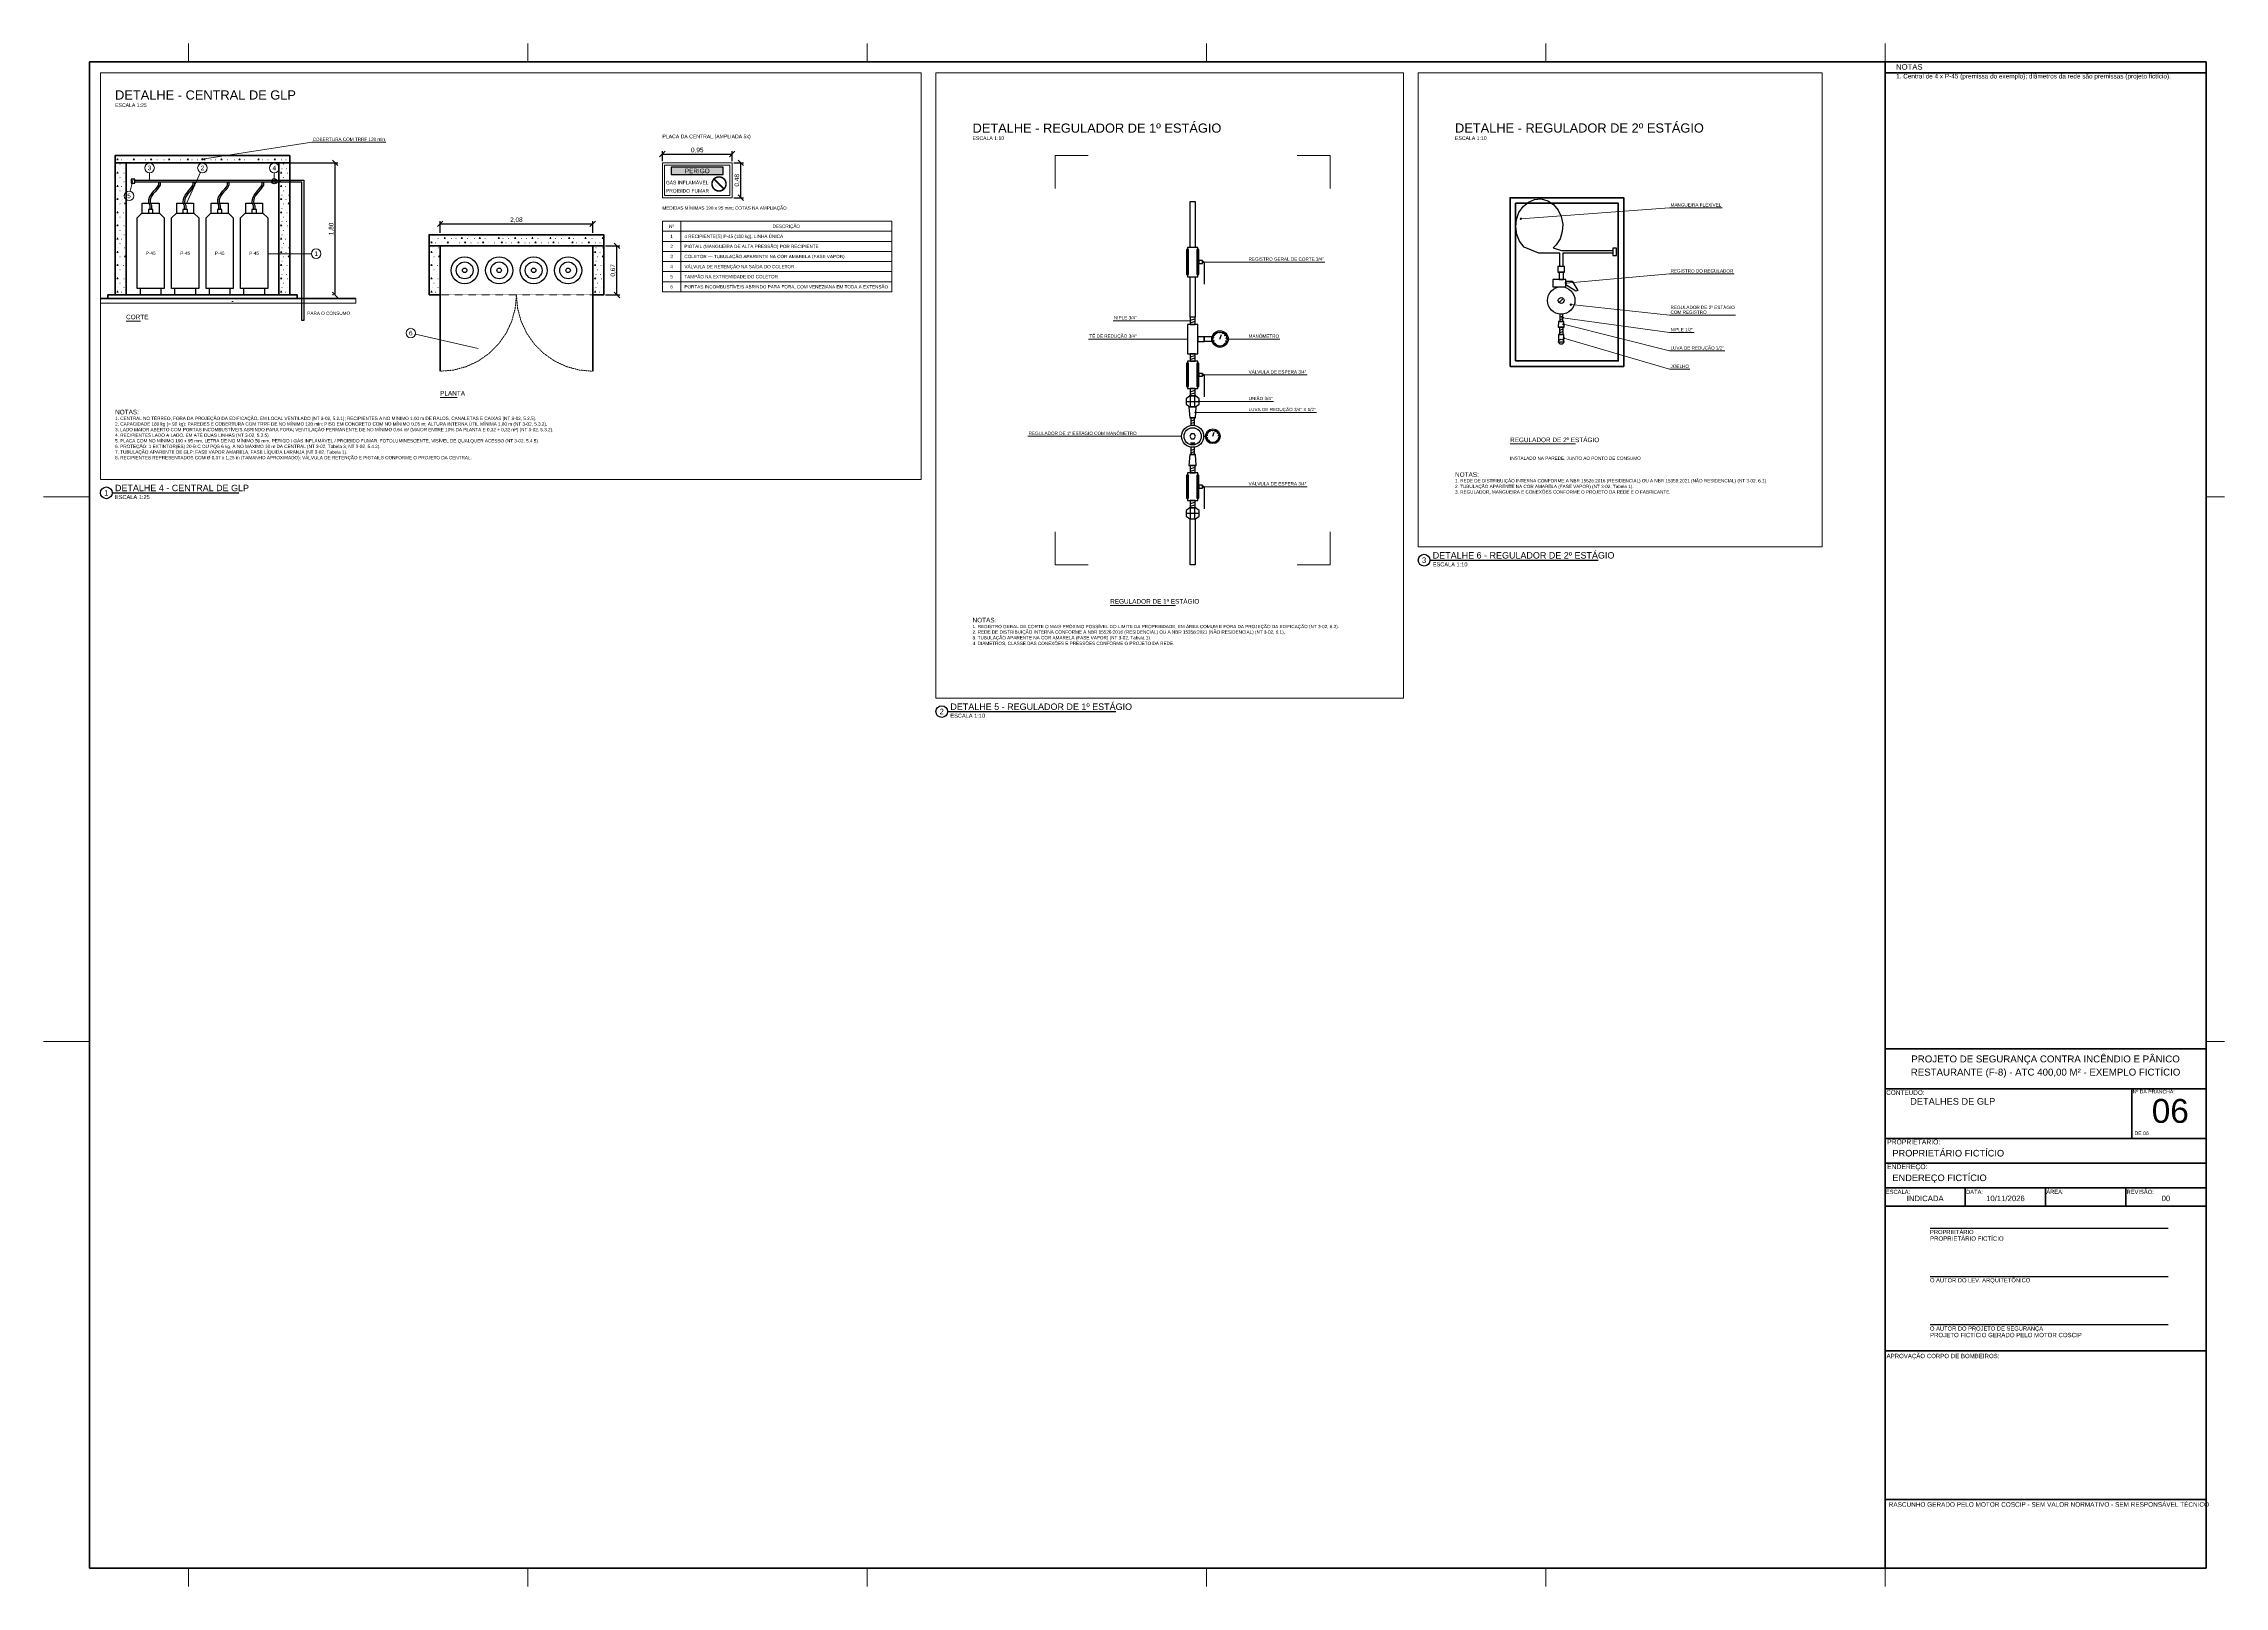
# Paper-space layout 'PRANCHA 06' of a CAD drawing. Header units: metres, sheet in millimetres. Extents: x 0 to 1189, y 0 to 841.
# The model-space entities are those that its viewports show. They can reach past a viewport. Long polylines and large blocks are cut down to what shows.
import ezdxf
from ezdxf.enums import TextEntityAlignment as Align

# ---------------------------------------------------------------- set-up
doc = ezdxf.new("R2010")
doc.units = ezdxf.units.M
doc.header["$LTSCALE"] = 0.1
doc.linetypes.add('DASHED', pattern=[1.524, 1.27, -0.254])
for name, color, linetype, lineweight in [('DETALHE', 7, 'Continuous', 35), ('DETALHE_AUX', 8, 'Continuous', 13), ('DETALHE_COTA', 7, 'Continuous', 13), ('DETALHE_GLP', 30, 'Continuous', 25), ('DETALHE_HACH', 8, 'Continuous', 9), ('DETALHE_INC', 1, 'Continuous', 25), ('DETALHE_TEXTO', 7, 'Continuous', 13), ('FOLHA', 7, 'Continuous', 50)]:
    doc.layers.add(name, color=color, linetype=linetype, lineweight=lineweight)
doc.layers.add('VIEWPORT', color=6, linetype='Continuous', lineweight=13, plot=False)
doc.styles.add('COSCIP-TEXTO', font='arial.ttf')
doc.dimstyles.new('COSCIP-25', dxfattribs={"dimtxt": 0.0625, "dimasz": 2.5, "dimexe": 0.0375, "dimexo": 0.025, "dimgap": 0.0187, "dimtad": 1, "dimzin": 0, "dimtxsty": 'COSCIP-TEXTO', "dimtsz": 0.0375, "dimcen": 2.5, "dimclrd": 7, "dimclre": 7, "dimclrt": 7, "dimazin": 3, "dimtfac": 1, "dimtmove": 0, "dimatfit": 3})

# ---------------------------------------------------------------- blocks, each defined once
blk = doc.blocks.new('DETV_PICT_PROIB1')
at = {"true_color": 0xd42c14}
h = blk.add_hatch(color=7, dxfattribs=at)
h.dxf.hatch_style = 1
h.paths.add_polyline_path([(-0.0459, 0.448), (0.0369, 0.4486), (0.0685, 0.445), (0.1291, 0.4319), (0.1937, 0.4062), (0.2091, 0.3979), (0.256, 0.3702), (0.2885, 0.3442), (0.3202, 0.3154), (0.3445, 0.2885), (0.3691, 0.2569), (0.3955, 0.2134), (0.4118, 0.1818), (0.434, 0.1186), (0.4375, 0.0975), (0.4408, 0.0896), (0.4484, 0.0395), (0.4482, -0.0435), (0.4412, -0.0909), (0.4309, -0.1304), (0.4155, -0.1739), (0.4005, -0.2069), (0.3697, -0.2582), (0.3469, -0.2885), (0.32, -0.3188), (0.2885, -0.3472), (0.2373, -0.3847), (0.1937, -0.4091), (0.1607, -0.4228), (0.1304, -0.4336), (0.0672, -0.4485), (0.0343, -0.4513), (-0.0395, -0.4512), (-0.0922, -0.4442), (-0.1331, -0.4337), (-0.1818, -0.4164), (-0.2069, -0.4038), (-0.2442, -0.3834), (-0.2846, -0.3532), (-0.3093, -0.332), (-0.3136, -0.3249), (-0.3215, -0.3205), (-0.3451, -0.2951), (-0.3737, -0.2582), (-0.4045, -0.2067), (-0.4234, -0.1647), (-0.4353, -0.1304), (-0.4415, -0.0988), (-0.4452, -0.0909), (-0.452, -0.0435), (-0.4525, 0.0382), (-0.4449, 0.0883), (-0.4348, 0.1289), (-0.4155, 0.1818), (-0.3993, 0.2134), (-0.381, 0.2451), (-0.3755, 0.249), (-0.3718, 0.2582), (-0.3412, 0.2967), (-0.3083, 0.3302), (-0.2767, 0.3571), (-0.2556, 0.3723), (-0.249, 0.3747), (-0.2437, 0.3803), (-0.1999, 0.4045), (-0.1858, 0.4099), (-0.1818, 0.4135), (-0.1186, 0.4355)])
h.paths.add_polyline_path([(-0.2859, 0.2175), (-0.2949, 0.2095), (-0.3136, 0.1818), (-0.3433, 0.1186), (-0.3527, 0.087), (-0.3592, 0.0553), (-0.3621, 0.0264), (-0.3619, -0.0343), (-0.3523, -0.0896), (-0.3333, -0.1462), (-0.3092, -0.1937), (-0.2584, -0.2569), (-0.2083, -0.2978), (-0.1805, -0.3161), (-0.1515, -0.3304), (-0.1173, -0.3447), (-0.0804, -0.3542), (-0.0316, -0.3621), (0.0343, -0.3614), (0.1028, -0.3472), (0.1304, -0.3381), (0.1686, -0.3204), (0.2161, -0.289), (0.217, -0.2859), (0.2144, -0.2806), (0.083, -0.1501), (0.0777, -0.1483), (0.0693, -0.1515), (0.0713, -0.1449), (0.0683, -0.1423), (0.0672, -0.1344), (0.0619, -0.1339), (0.0553, -0.1295), (0.0504, -0.1318), (0.054, -0.1278), (0.0548, -0.1212), (0.0316, -0.0983), (0.0211, -0.1004), (0.0215, -0.0949), (0.0153, -0.087), (0.0031, -0.0804), (0.0058, -0.0764), (0.0053, -0.071), (-0.0992, 0.0316), (-0.2486, 0.1831)], flags=16)
h.paths.add_polyline_path([(-0.0369, 0.3585), (-0.0791, 0.3517), (-0.1186, 0.3416), (-0.1225, 0.3384), (-0.1383, 0.3334), (-0.1889, 0.3083), (-0.2199, 0.2859), (-0.2204, 0.2819), (0.0743, -0.0145), (0.083, -0.0217), (0.0949, -0.019), (0.0922, -0.0264), (0.0988, -0.0335), (0.1034, -0.0343), (0.1041, -0.0396), (0.113, -0.0382), (0.1082, -0.0474), (0.127, -0.0672), (0.1344, -0.0719), (0.1466, -0.0672), (0.1411, -0.0751), (0.1517, -0.083), (0.1542, -0.0886), (0.1625, -0.0883), (0.1586, -0.0949), (0.159, -0.0988), (0.2793, -0.2197), (0.2846, -0.2202), (0.3083, -0.1871), (0.3215, -0.1633), (0.3363, -0.1291), (0.3504, -0.0817), (0.3581, -0.0343), (0.3583, 0.029), (0.3554, 0.0553), (0.3483, 0.0896), (0.3331, 0.1344), (0.3132, 0.1752), (0.2847, 0.2187), (0.2569, 0.2516), (0.2069, 0.2937), (0.1686, 0.3171), (0.1304, 0.335), (0.0738, 0.3524), (0.025, 0.3592)], flags=16)
h.paths.add_polyline_path([(-0.2277, -0.0132), (-0.1647, -0.0116), (-0.1616, -0.0132), (-0.2121, -0.0148)])
h.paths.add_polyline_path([(-0.2301, -0.0303), (-0.1871, -0.0291), (-0.1822, -0.0303), (-0.2148, -0.032)])
h.paths.add_polyline_path([(-0.2281, -0.1238), (-0.2263, -0.1318), (-0.2279, -0.157), (-0.2295, -0.1528)])
h.paths.add_polyline_path([(-0.2109, -0.1238), (-0.2092, -0.1238), (-0.2095, -0.1572), (-0.2117, -0.1528)])
h.paths.add_polyline_path([(-0.2161, 0.108), (-0.2147, 0.0909), (-0.2161, 0.0749), (-0.2182, 0.1054)])
h.paths.add_polyline_path([(-0.1992, 0.1041), (-0.197, 0.087), (-0.1989, 0.0755), (-0.2005, 0.0988)])
h.paths.add_polyline_path([(-0.1703, -0.1318), (-0.1696, -0.1331), (-0.17, -0.153), (-0.1726, -0.1476)])
h.paths.add_polyline_path([(-0.2707, -0.0435), (-0.2569, -0.0432), (-0.2533, -0.0435), (-0.2609, -0.0466), (-0.2714, -0.0456)])
h.paths.add_polyline_path([(0.115, -0.004), (0.118, -0.0053), (0.1133, -0.0092), (0.1067, -0.0133), (0.1022, -0.0132)])
h.paths.add_polyline_path([(-0.1629, -0.2754), (-0.1591, -0.2754), (-0.1521, -0.2859), (-0.1528, -0.2893)])
h.paths.add_polyline_path([(-0.298, 0.0053), (-0.2825, 0.0171), (-0.2951, 0.0062), (-0.3017, -0.0025)])
h.paths.add_polyline_path([(-0.2703, -0.0632), (-0.2622, -0.0605), (-0.2526, -0.0619)])
h.paths.add_polyline_path([(-0.2391, -0.0567), (-0.2338, -0.0593), (-0.2486, -0.0593), (-0.2464, -0.0569)])
h.paths.add_polyline_path([(-0.1247, -0.166), (-0.1217, -0.166), (-0.1247, -0.1713), (-0.1199, -0.1804), (-0.1269, -0.1713)])
h.paths.add_polyline_path([(-0.1889, -0.1344), (-0.1869, -0.1423), (-0.1884, -0.1508), (-0.1898, -0.1449)])
h.paths.add_polyline_path([(-0.2598, 0.0119), (-0.2584, 0.0079), (-0.2582, -0.0039), (-0.2611, 0)])
h.paths.add_polyline_path([(0.1269, -0.025), (0.1375, -0.0224), (0.1304, -0.0282), (0.1259, -0.029)])
h.paths.add_polyline_path([(-0.1799, -0.0303), (-0.166, -0.0295), (-0.1641, -0.0316)])
h.paths.add_polyline_path([(-0.1856, -0.1146), (-0.1838, -0.1146), (-0.1833, -0.1186), (-0.1839, -0.1265), (-0.1858, -0.1273)])
h.paths.add_polyline_path([(0.1815, -0.0738), (0.1836, -0.0751), (0.171, -0.083), (0.1742, -0.0777)])
h.paths.add_polyline_path([(-0.2971, -0.0606), (-0.2938, -0.0603), (-0.2801, -0.0632), (-0.2964, -0.0634)])
h.paths.add_polyline_path([(-0.2176, -0.0738), (-0.2151, -0.0777), (-0.2161, -0.0887), (-0.2174, -0.0881)])
h.paths.add_polyline_path([(-0.1679, -0.1173), (-0.166, -0.1162), (-0.1657, -0.1225), (-0.1686, -0.1298)])
h.paths.add_polyline_path([(-0.2012, -0.2174), (-0.1989, -0.2173), (-0.1924, -0.2308), (-0.1976, -0.2251)])
h.paths.add_polyline_path([(0.2418, 0.0817), (0.2525, 0.087), (0.2383, 0.0777)])
h.paths.add_polyline_path([(-0.1681, -0.2306), (-0.1581, -0.2423), (-0.1581, -0.2447), (-0.1634, -0.2398)])
h.paths.add_polyline_path([(0.0098, -0.1054), (0.0134, -0.1054), (0.0081, -0.1107), (0.004, -0.1115)])
h.paths.add_polyline_path([(-0.2062, -0.108), (-0.2053, -0.1173), (-0.2069, -0.1208), (-0.2079, -0.112)])
h.paths.add_polyline_path([(-0.1331, -0.0487), (-0.1304, -0.052), (-0.1318, -0.061), (-0.1329, -0.058)])
h.paths.add_polyline_path([(-0.1505, -0.0514), (-0.1489, -0.051), (-0.1476, -0.0553), (-0.1502, -0.0624)])
h.paths.add_polyline_path([(-0.2374, 0.0329), (-0.2369, 0.0303), (-0.2406, 0.0264), (-0.2424, 0.0195), (-0.2436, 0.0237)])
h.paths.add_polyline_path([(-0.171, -0.1818), (-0.1617, -0.1752), (-0.1624, -0.1779)])
h.paths.add_polyline_path([(0.0443, -0.1344), (0.048, -0.1344), (0.0381, -0.141), (0.0387, -0.1383)])
h.paths.add_polyline_path([(-0.2253, -0.108), (-0.2234, -0.108), (-0.224, -0.1191), (-0.2254, -0.1186)])
h.paths.add_polyline_path([(-0.2569, 0.0382), (-0.2509, 0.0435), (-0.2556, 0.0334)])
h.paths.add_polyline_path([(0.0637, -0.1528), (0.068, -0.1528), (0.0615, -0.1581), (0.058, -0.1584)])
h.paths.add_polyline_path([(-0.2246, -0.1607), (-0.2221, -0.1634), (-0.224, -0.1695), (-0.2255, -0.1673)])
h.paths.add_polyline_path([(-0.0025, -0.166), (0.0012, -0.166), (-0.0092, -0.1722), (-0.0081, -0.17)])
h.paths.add_polyline_path([(-0.2093, 0.1133), (-0.2024, 0.1146), (-0.2016, 0.109)])
h.paths.add_polyline_path([(-0.241, 0.0553), (-0.2379, 0.054), (-0.2451, 0.0491), (-0.2453, 0.0514)])
h.paths.add_polyline_path([(-0.1584, -0.0158), (-0.1536, -0.0158), (-0.1495, -0.0198), (-0.1568, -0.0183)])
h.paths.add_polyline_path([(-0.1477, -0.0909), (-0.1456, -0.0909), (-0.1502, -0.0979), (-0.1536, -0.0988)])
h.paths.add_polyline_path([(-0.3046, 0.0237), (-0.3023, 0.0237), (-0.3055, 0.0184), (-0.3096, 0.0179)])
h.paths.add_polyline_path([(-0.1285, -0.224), (-0.1225, -0.2292), (-0.1225, -0.2332), (-0.1281, -0.2266)])
h.paths.add_polyline_path([(0.2467, -0.0303), (0.2499, -0.0303), (0.2429, -0.0356), (0.2391, -0.0356)])
h.paths.add_polyline_path([(-0.0192, -0.1265), (-0.01, -0.1212), (-0.0151, -0.1265)])
h.paths.add_polyline_path([(-0.1859, -0.1594), (-0.1845, -0.1589), (-0.1834, -0.1634), (-0.1845, -0.1678)])
h.paths.add_polyline_path([(-0.2504, -0.0171), (-0.2427, -0.0224), (-0.2424, -0.0241), (-0.2456, -0.0237)])
h.paths.add_polyline_path([(0.173, 0.0356), (0.1767, 0.0356), (0.1673, 0.0298), (0.1678, 0.0316)])
h.paths.add_polyline_path([(0.0146, -0.1542), (0.0184, -0.1542), (0.0119, -0.1595), (0.0086, -0.1594)])
h.paths.add_polyline_path([(-0.2213, -0.1033), (-0.22, -0.0936), (-0.219, -0.0975)])
h.paths.add_polyline_path([(-0.119, -0.1621), (-0.1104, -0.1581), (-0.1186, -0.1643)])
h.paths.add_polyline_path([(0.2552, 0.0079), (0.2588, 0.0079), (0.2486, 0.0026), (0.253, 0.0054)])
h.paths.add_polyline_path([(0.198, 0.0211), (0.2009, 0.0211), (0.1944, 0.0158), (0.1911, 0.0158)])
h.paths.add_polyline_path([(-0.0407, -0.224), (-0.0313, -0.22), (-0.0408, -0.2257)])
h.paths.add_polyline_path([(-0.2227, 0.0454), (-0.2138, 0.0487), (-0.2239, 0.0435)])
h.paths.add_polyline_path([(-0.1669, -0.1937), (-0.1648, -0.195), (-0.17, -0.2005), (-0.17, -0.1968)])
h.paths.add_polyline_path([(-0.1344, -0.2503), (-0.1291, -0.255), (-0.1291, -0.2578), (-0.134, -0.253)])
h.paths.add_polyline_path([(0.1499, 0.0198), (0.1537, 0.0198), (0.1449, 0.0145), (0.1449, 0.0158)])
h.paths.add_polyline_path([(0.2052, -0.058), (0.2081, -0.058), (0.2024, -0.0632), (0.1991, -0.0632)])
h.paths.add_polyline_path([(-0.0436, -0.1937), (-0.0405, -0.1937), (-0.0495, -0.1989), (-0.0457, -0.1963)])
h.paths.add_polyline_path([(-0.1903, -0.2095), (-0.1875, -0.2095), (-0.1884, -0.2119), (-0.1957, -0.2148)])
h.paths.add_polyline_path([(-0.203, -0.0949), (-0.2012, -0.0949), (-0.2029, -0.1033), (-0.2038, -0.0988)])
h.paths.add_polyline_path([(0.2321, 0.0751), (0.2358, 0.0751), (0.226, 0.0698), (0.2292, 0.072)])
h.paths.add_polyline_path([(-0.1676, -0.1568), (-0.1659, -0.1581), (-0.166, -0.1641), (-0.1679, -0.1634)])
h.paths.add_polyline_path([(-0.0885, -0.1726), (-0.0798, -0.1686), (-0.089, -0.1739)])
h.paths.add_polyline_path([(-0.0661, -0.1265), (-0.0582, -0.1225), (-0.0666, -0.1278)])
h.paths.add_polyline_path([(-0.2425, 0.0079), (-0.2411, 0.0058), (-0.2411, -0.0001), (-0.2434, 0.0026)])
h.paths.add_polyline_path([(-0.2944, -0.0435), (-0.2885, -0.0434), (-0.2862, -0.0448), (-0.2925, -0.0456)])
h.paths.add_polyline_path([(-0.0195, -0.0949), (-0.0163, -0.0949), (-0.0243, -0.1001), (-0.0241, -0.0988)])
h.paths.add_polyline_path([(-0.2603, 0.029), (-0.2585, 0.0277), (-0.2596, 0.0213), (-0.2611, 0.025)])
h.paths.add_polyline_path([(-0.2113, -0.0527), (-0.2055, -0.0569), (-0.2042, -0.0611), (-0.2055, -0.0602)])
h.paths.add_polyline_path([(-0.1999, -0.0725), (-0.1979, -0.0725), (-0.1989, -0.0851)])
h.paths.add_polyline_path([(-0.21, -0.1989), (-0.2069, -0.2033), (-0.2032, -0.2042), (-0.2041, -0.2055), (-0.2095, -0.2025)])
h.paths.add_polyline_path([(-0.0956, -0.1462), (-0.088, -0.1436), (-0.0962, -0.148)])
h.paths.add_polyline_path([(-0.3008, 0.0264), (-0.2946, 0.0316), (-0.2978, 0.0267)])
h.paths.add_polyline_path([(-0.1503, -0.2912), (-0.1459, -0.2951), (-0.1474, -0.2964), (-0.1503, -0.2951)])
h.paths.add_polyline_path([(-0.2279, -0.0435), (-0.2227, -0.0433), (-0.2214, -0.0448), (-0.2266, -0.0456)])
h.paths.add_polyline_path([(-0.1365, -0.0382), (-0.134, -0.0395), (-0.1344, -0.0448), (-0.1361, -0.0422)])
h.paths.add_polyline_path([(-0.1152, -0.1884), (-0.1133, -0.1875), (-0.1097, -0.1884), (-0.1133, -0.191)])
h.paths.add_polyline_path([(-0.231, -0.0606), (-0.2266, -0.0613), (-0.2256, -0.0632), (-0.2299, -0.0632)])
h.paths.add_polyline_path([(-0.2038, -0.1726), (-0.2016, -0.1728), (-0.2016, -0.1784), (-0.2034, -0.1765)])
h.paths.add_polyline_path([(-0.24, -0.0264), (-0.2358, -0.0254), (-0.234, -0.0277), (-0.2385, -0.0278)])
h.paths.add_polyline_path([(0.2344, 0.0461), (0.2376, 0.0461), (0.2332, 0.0427), (0.2323, 0.0435)])
h.paths.add_polyline_path([(-0.0567, -0.2043), (-0.0527, -0.2008), (-0.0516, -0.2016)])
h.paths.add_polyline_path([(-0.3071, -0.0092), (-0.3041, -0.0053), (-0.3057, -0.0107)])
h.paths.add_polyline_path([(-0.2072, -0.1607), (-0.2055, -0.1608), (-0.2055, -0.1668), (-0.2073, -0.166)])
h.paths.add_polyline_path([(-0.0247, -0.1818), (-0.0165, -0.1779), (-0.0251, -0.1831)])
h.paths.add_polyline_path([(0.1963, 0.0483), (0.1989, 0.0521), (0.2007, 0.0514)])
h.paths.add_polyline_path([(-0.1534, -0.0659), (-0.1518, -0.0685), (-0.1542, -0.0714), (-0.1542, -0.0672)])
h.paths.add_polyline_path([(-0.1818, -0.1713), (-0.1798, -0.1726), (-0.1792, -0.1768), (-0.1818, -0.1753)])
h.paths.add_polyline_path([(0.1337, 0.0079), (0.1408, 0.0119), (0.1331, 0.0066)])
h.paths.add_polyline_path([(-0.0753, -0.2451), (-0.0719, -0.2464), (-0.0734, -0.249), (-0.0751, -0.248)])
h.paths.add_polyline_path([(-0.2214, -0.1752), (-0.219, -0.1752), (-0.22, -0.1797), (-0.2213, -0.1788)])
h.paths.add_polyline_path([(-0.1107, -0.2734), (-0.108, -0.2695), (-0.1067, -0.2697)])
h.paths.add_polyline_path([(-0.1069, -0.1845), (-0.1041, -0.1834), (-0.1021, -0.1845), (-0.1054, -0.1864)])
h.paths.add_polyline_path([(-0.271, 0.0408), (-0.2687, 0.0408), (-0.2701, 0.0362), (-0.271, 0.0382)])
h.paths.add_polyline_path([(-0.2402, -0.0408), (-0.2345, -0.0399), (-0.2328, -0.0408), (-0.2372, -0.0422)])
h.paths.add_polyline_path([(-0.2003, -0.1818), (-0.1976, -0.1819), (-0.1976, -0.1857), (-0.1989, -0.1855)])
h.paths.add_polyline_path([(-0.1459, -0.2003), (-0.1436, -0.1999), (-0.1419, -0.2029), (-0.1446, -0.2029)])
h.paths.add_polyline_path([(0.2206, -0.0487), (0.224, -0.0457), (0.2258, -0.0461)])
h.paths.add_polyline_path([(-0.1798, -0.2121), (-0.1777, -0.2134), (-0.1779, -0.2173), (-0.1797, -0.2161)])
h.paths.add_polyline_path([(0.1963, -0.0345), (0.1989, -0.0309), (0.2003, -0.0316)])
h.paths.add_polyline_path([(0.2859, 0.0567), (0.2885, 0.0556), (0.2885, 0.0523), (0.286, 0.054)])
h.paths.add_polyline_path([(-0.1634, -0.1094), (-0.1615, -0.1094), (-0.1634, -0.1141), (-0.1645, -0.1133)])
h.paths.add_polyline_path([(-0.1398, -0.0777), (-0.1381, -0.0791), (-0.1397, -0.0825), (-0.141, -0.0817)])
h.paths.add_polyline_path([(-0.1363, -0.0698), (-0.1344, -0.0713), (-0.1357, -0.0745), (-0.137, -0.0725)])
h.paths.add_polyline_path([(-0.0839, -0.2213), (-0.0812, -0.2213), (-0.0817, -0.2236), (-0.0848, -0.224)])
h.paths.add_polyline_path([(-0.0306, -0.1331), (-0.0277, -0.1322), (-0.0266, -0.1331), (-0.0303, -0.1354)])
h.paths.add_polyline_path([(-0.3063, -0.0277), (-0.3043, -0.0284), (-0.3043, -0.0325), (-0.3064, -0.0303)])
h.paths.add_polyline_path([(0.2606, 0.0474), (0.2627, 0.0461), (0.2635, 0.0423), (0.2609, 0.0444)])
h.paths.add_polyline_path([(-0.2292, 0.0619), (-0.2246, 0.0646), (-0.2255, 0.0619)])
h.paths.add_polyline_path([(-0.2019, 0.0685), (-0.201, 0.0672), (-0.2029, 0.0625), (-0.2035, 0.0659)])
h.paths.add_polyline_path([(-0.1189, -0.1818), (-0.1168, -0.1831), (-0.1173, -0.1864), (-0.1186, -0.1855)])
h.paths.add_polyline_path([(0.1776, -0.0461), (0.1805, -0.0431), (0.1824, -0.0435)])
h.paths.add_polyline_path([(-0.0313, -0.2187), (-0.0269, -0.2161), (-0.0303, -0.2193)])
h.paths.add_polyline_path([(-0.2576, -0.0053), (-0.2556, -0.0063), (-0.2556, -0.0109), (-0.257, -0.0092)])
h.paths.add_polyline_path([(-0.1327, -0.2859), (-0.1327, -0.2885), (-0.1357, -0.2892), (-0.1351, -0.2872)])
h.paths.add_polyline_path([(-0.1403, -0.2069), (-0.1383, -0.2071), (-0.1383, -0.2105), (-0.141, -0.2096)])
h.paths.add_polyline_path([(0.0171, -0.1865), (0.0211, -0.1833), (0.0213, -0.1845)])
h.paths.add_polyline_path([(0.2712, 0.0316), (0.274, 0.0299), (0.274, 0.0264), (0.2725, 0.0277)])
h.paths.add_polyline_path([(-0.0013, -0.1158), (0, -0.1128), (0.0026, -0.1122)])
h.paths.add_polyline_path([(-0.1861, -0.2082), (-0.1834, -0.2069), (-0.1818, -0.2101)])
h.paths.add_polyline_path([(-0.1819, -0.1054), (-0.1799, -0.1054), (-0.1805, -0.1095), (-0.1818, -0.1089)])
h.paths.add_polyline_path([(0.278, 0.0685), (0.2807, 0.0672), (0.2806, 0.0641), (0.2784, 0.0659)])
h.paths.add_polyline_path([(-0.0652, -0.1568), (-0.0615, -0.1568), (-0.0655, -0.1581)])
h.paths.add_polyline_path([(0.0264, -0.1481), (0.0303, -0.1452), (0.031, -0.1462)])
h.paths.add_polyline_path([(-0.1634, -0.0329), (-0.1598, -0.0343), (-0.1594, -0.0367), (-0.1621, -0.0356)])
h.paths.add_polyline_path([(-0.087, -0.2298), (-0.0856, -0.226), (-0.0848, -0.2306)])
h.paths.add_polyline_path([(-0.2188, -0.0474), (-0.2161, -0.0476), (-0.2145, -0.0501), (-0.2174, -0.0498)])
h.paths.add_polyline_path([(0.1549, 0.0224), (0.1593, 0.0237), (0.1544, 0.0211)])
h.paths.add_polyline_path([(0.2345, -0.0399), (0.2389, -0.0369), (0.2373, -0.0395)])
h.paths.add_polyline_path([(0.0564, -0.1594), (0.0557, -0.1621), (0.0524, -0.1621), (0.054, -0.16)])
h.paths.add_polyline_path([(-0.2791, 0.0659), (-0.2747, 0.0672), (-0.28, 0.0646)])
h.paths.add_polyline_path([(-0.2829, -0.0461), (-0.2806, -0.0461), (-0.277, -0.0474), (-0.2806, -0.0482)])
h.paths.add_polyline_path([(-0.2148, 0.1084), (-0.2108, 0.1115), (-0.2103, 0.1107)])
h.paths.add_polyline_path([(0.2516, -0.0284), (0.2556, -0.0252), (0.2558, -0.0264)])
h.paths.add_polyline_path([(-0.314, -0.0501), (-0.3113, -0.0501), (-0.3101, -0.0527), (-0.3123, -0.0527)])
h.paths.add_polyline_path([(-0.1373, -0.2121), (-0.1349, -0.2121), (-0.1344, -0.2151), (-0.1361, -0.2148)])
h.paths.add_polyline_path([(0.3093, 0.0119), (0.3128, 0.0119), (0.3085, 0.0105)])
h.paths.add_polyline_path([(-0.2176, -0.1858), (-0.2154, -0.1858), (-0.2161, -0.1893), (-0.2174, -0.1878)])
h.paths.add_polyline_path([(0.2215, 0.0369), (0.224, 0.0376), (0.2254, 0.0369), (0.2213, 0.0343)])
h.paths.add_polyline_path([(-0.2984, -0.0395), (-0.2964, -0.0396), (-0.2953, -0.0422), (-0.2983, -0.0422)])
h.paths.add_polyline_path([(-0.0534, -0.1489), (-0.0501, -0.1477), (-0.0498, -0.1489), (-0.0527, -0.1509)])
h.paths.add_polyline_path([(-0.1569, -0.2477), (-0.1542, -0.2484), (-0.1542, -0.2508), (-0.1563, -0.2503)])
h.paths.add_polyline_path([(-0.1405, -0.0316), (-0.1382, -0.0316), (-0.1383, -0.0354), (-0.1397, -0.0343)])
h.paths.add_polyline_path([(-0.1746, -0.2569), (-0.1726, -0.2569), (-0.1726, -0.2608), (-0.1739, -0.2597)])
h.paths.add_polyline_path([(-0.1545, -0.0422), (-0.1521, -0.0435), (-0.1528, -0.0466), (-0.1543, -0.0448)])
h.paths.add_polyline_path([(0.0004, -0.1963), (0.0026, -0.1956), (0.004, -0.1963), (0.0013, -0.1984)])
h.paths.add_polyline_path([(0.0311, -0.1449), (0.0356, -0.1417), (0.0365, -0.1423)])
h.paths.add_polyline_path([(0.1845, 0.0416), (0.1884, 0.0442), (0.189, 0.0435)])
h.paths.add_polyline_path([(-0.0844, -0.141), (-0.0817, -0.1379), (-0.0813, -0.1397)])
h.paths.add_polyline_path([(-0.1585, -0.0751), (-0.1556, -0.0751), (-0.1581, -0.0772)])
h.paths.add_polyline_path([(0.0119, -0.1902), (0.0145, -0.1875), (0.0159, -0.1884)])
h.paths.add_polyline_path([(-0.0442, -0.112), (-0.0401, -0.1107), (-0.0448, -0.1133)])
h.paths.add_polyline_path([(-0.055, -0.1186), (-0.0527, -0.1178), (-0.0513, -0.1186), (-0.054, -0.1204)])
h.paths.add_polyline_path([(0.2149, 0.0316), (0.2187, 0.0336), (0.22, 0.0341), (0.2188, 0.0316)])
h.paths.add_polyline_path([(-0.0602, -0.2055), (-0.058, -0.205), (-0.0571, -0.2055), (-0.0593, -0.2082)])
h.paths.add_polyline_path([(0.0023, -0.1634), (0.0057, -0.1634), (0.002, -0.1647)])
h.paths.add_polyline_path([(-0.2545, -0.0119), (-0.2516, -0.0138), (-0.2516, -0.0166), (-0.253, -0.0156)])
h.paths.add_polyline_path([(0.2128, 0.0303), (0.2122, 0.0277), (0.2096, 0.0277), (0.21, 0.029)])
h.paths.add_polyline_path([(-0.1583, -0.2161), (-0.1559, -0.2161), (-0.1556, -0.2187), (-0.1581, -0.218)])
h.paths.add_polyline_path([(-0.0026, -0.0852), (0, -0.0823), (0.0011, -0.083)])
h.paths.add_polyline_path([(0.2986, 0.0053), (0.3017, 0.0061), (0.3022, 0.0053), (0.2991, 0.0033)])
h.paths.add_polyline_path([(0.1668, -0.0514), (0.1686, -0.0508), (0.1702, -0.0514), (0.1673, -0.0536)])
h.paths.add_polyline_path([(-0.195, -0.1984), (-0.1937, -0.1951), (-0.1921, -0.1963)])
h.paths.add_polyline_path([(-0.2294, 0.0408), (-0.2266, 0.0416), (-0.2256, 0.0408), (-0.2292, 0.0387)])
h.paths.add_polyline_path([(-0.1783, -0.1792), (-0.1765, -0.1799), (-0.1756, -0.1831), (-0.1779, -0.1822)])
h.paths.add_polyline_path([(-0.2003, -0.2023), (-0.1976, -0.1992), (-0.1969, -0.2003)])
h.paths.add_polyline_path([(-0.2886, 0.0422), (-0.2861, 0.0435), (-0.2885, 0.0396)])
h.paths.add_polyline_path([(-0.0069, -0.1173), (-0.004, -0.1167), (-0.0034, -0.1173), (-0.0066, -0.1193)])
h.paths.add_polyline_path([(0.1916, 0.0474), (0.195, 0.048), (0.1952, 0.0474), (0.191, 0.0452)])
h.paths.add_polyline_path([(0.2286, -0.0422), (0.2306, -0.0414), (0.2323, -0.0422), (0.2292, -0.0441)])
h.paths.add_polyline_path([(-0.2836, 0.0632), (-0.2806, 0.0641), (-0.2801, 0.0632), (-0.2833, 0.0612)])
h.paths.add_polyline_path([(-0.1266, -0.2622), (-0.1246, -0.2622), (-0.1252, -0.2656), (-0.1265, -0.2645)])
h.paths.add_polyline_path([(0.157, -0.0066), (0.1594, -0.0056), (0.1606, -0.0066), (0.1581, -0.0084)])
h.paths.add_polyline_path([(0.2161, -0.0519), (0.22, -0.0491), (0.2203, -0.0501)])
h.paths.add_polyline_path([(-0.1067, -0.2688), (-0.1028, -0.2663), (-0.1023, -0.2675)])
h.paths.add_polyline_path([(-0.0422, -0.143), (-0.0395, -0.1403), (-0.0382, -0.141)])
h.paths.add_polyline_path([(-0.1425, -0.0843), (-0.142, -0.087), (-0.1443, -0.0883), (-0.1439, -0.0856)])
h.paths.add_polyline_path([(-0.1235, -0.2675), (-0.1212, -0.2671), (-0.1208, -0.2701), (-0.1225, -0.2695)])
h.paths.add_polyline_path([(-0.1779, -0.2537), (-0.1765, -0.2513), (-0.1753, -0.2543)])
h.paths.add_polyline_path([(0.1726, -0.0493), (0.1752, -0.0468), (0.1766, -0.0474)])
h.paths.add_polyline_path([(-0.3228, -0.0013), (-0.3226, -0.0053), (-0.3241, -0.0058), (-0.3241, -0.0026)])
h.paths.add_polyline_path([(-0.108, -0.1565), (-0.1054, -0.1537), (-0.1052, -0.1555)])
h.paths.add_polyline_path([(-0.1127, -0.2477), (-0.1107, -0.2475), (-0.1107, -0.2509), (-0.112, -0.2503)])
h.paths.add_polyline_path([(0.1199, -0.0021), (0.1233, 0), (0.1234, -0.0013)])
h.paths.add_polyline_path([(-0.1166, -0.2411), (-0.1146, -0.2416), (-0.1146, -0.2446), (-0.1164, -0.2437)])
h.paths.add_polyline_path([(0.1397, -0.0202), (0.1423, -0.0176), (0.1435, -0.0184)])
h.paths.add_polyline_path([(0.3062, 0.0264), (0.3083, 0.0257), (0.3083, 0.0233), (0.3066, 0.0237)])
h.paths.add_polyline_path([(-0.0474, -0.1469), (-0.0448, -0.1439), (-0.0442, -0.1449)])
h.paths.add_polyline_path([(-0.0109, -0.1726), (-0.0116, -0.1752), (-0.014, -0.1752), (-0.0133, -0.1739)])
h.paths.add_polyline_path([(0.1845, -0.0417), (0.1871, -0.0391), (0.1875, -0.0408)])
h.paths.add_polyline_path([(0.2744, 0.0738), (0.2767, 0.0728), (0.2767, 0.0696), (0.2754, 0.0709)])
h.paths.add_polyline_path([(-0.1325, -0.2174), (-0.1304, -0.2183), (-0.1304, -0.2202), (-0.1326, -0.22)])
h.paths.add_polyline_path([(-0.0797, -0.2398), (-0.0777, -0.2392), (-0.0766, -0.2411), (-0.0777, -0.2423)])
h.paths.add_polyline_path([(0.2582, -0.0241), (0.2596, -0.0217), (0.2614, -0.0224)])
h.paths.add_polyline_path([(0.264, 0.0422), (0.2661, 0.0409), (0.2668, 0.0382), (0.2648, 0.0391)])
h.paths.add_polyline_path([(0.2665, 0.0843), (0.2688, 0.0844), (0.2689, 0.0817), (0.2675, 0.082)])
h.paths.add_polyline_path([(0.1449, -0.0165), (0.1476, -0.014), (0.1489, -0.0145)])
h.paths.add_polyline_path([(-0.3048, -0.058), (-0.303, -0.0572), (-0.3012, -0.0593), (-0.303, -0.0596)])
h.paths.add_polyline_path([(0.2042, 0.0231), (0.2055, 0.0258), (0.2071, 0.025)])
h.paths.add_polyline_path([(-0.1909, -0.2332), (-0.1883, -0.2332), (-0.1884, -0.2363), (-0.1897, -0.2358)])
h.paths.add_polyline_path([(0.1692, 0.0013), (0.1713, 0.002), (0.1728, 0.0013), (0.17, -0.0004)])
h.paths.add_polyline_path([(0.2556, 0.0888), (0.2569, 0.0914), (0.2584, 0.0909)])
h.paths.add_polyline_path([(-0.0132, -0.0931), (-0.0119, -0.0903), (-0.0105, -0.0909)])
h.paths.add_polyline_path([(0.1915, -0.0356), (0.1937, -0.0352), (0.1948, -0.0356), (0.1924, -0.0376)])
h.paths.add_polyline_path([(-0.1665, -0.2688), (-0.1647, -0.2691), (-0.1647, -0.2725), (-0.1661, -0.2714)])
h.paths.add_polyline_path([(-0.2744, 0.0316), (-0.2724, 0.0316), (-0.2727, 0.029), (-0.2744, 0.029)])
h.paths.add_polyline_path([(0.287, -0.0026), (0.2899, -0.0019), (0.2904, -0.0026), (0.2872, -0.0044)])
h.paths.add_polyline_path([(-0.2702, 0.0646), (-0.2687, 0.0646), (-0.2688, 0.0609), (-0.2701, 0.0612)])
h.paths.add_polyline_path([(-0.2781, 0.025), (-0.2763, 0.0237), (-0.278, 0.0217), (-0.2788, 0.0224)])
h.paths.add_polyline_path([(-0.1173, -0.2763), (-0.1173, -0.2735), (-0.1149, -0.2754)])
h.paths.add_polyline_path([(-0.2343, 0.0369), (-0.2319, 0.0376), (-0.2316, 0.0369), (-0.2345, 0.0344)])
h.paths.add_polyline_path([(0.1265, 0.004), (0.1291, 0.0045), (0.1302, 0.004), (0.1278, 0.0023)])
h.paths.add_polyline_path([(0.2514, 0.0567), (0.2543, 0.0568), (0.2544, 0.0553), (0.2516, 0.0549)])
h.paths.add_polyline_path([(0.1805, 0.0075), (0.1831, 0.01), (0.1842, 0.0092)])
h.paths.add_polyline_path([(-0.0371, -0.1383), (-0.0333, -0.137), (-0.0375, -0.1397)])
h.paths.add_polyline_path([(-0.1621, -0.0817), (-0.1596, -0.0791), (-0.1607, -0.0819)])
h.paths.add_polyline_path([(0.2714, 0.076), (0.2727, 0.0782), (0.274, 0.075)])
h.paths.add_polyline_path([(-0.0079, -0.087), (-0.0053, -0.0864), (-0.0045, -0.087), (-0.0066, -0.0887)])
h.paths.add_polyline_path([(-0.1766, -0.0975), (-0.1759, -0.1001), (-0.1779, -0.1009), (-0.1781, -0.0988)])
h.paths.add_polyline_path([(0.1212, -0.0321), (0.1238, -0.0298), (0.1252, -0.0303)])
h.paths.add_polyline_path([(-0.1634, -0.1707), (-0.162, -0.1686), (-0.1621, -0.1724)])
h.paths.add_polyline_path([(-0.0837, -0.2332), (-0.0817, -0.2327), (-0.0817, -0.2357), (-0.083, -0.2351)])
h.paths.add_polyline_path([(0.2121, -0.0559), (0.2134, -0.053), (0.2145, -0.054)])
h.paths.add_polyline_path([(-0.2038, -0.0619), (-0.2016, -0.063), (-0.2016, -0.0657), (-0.2029, -0.0649)])
h.paths.add_polyline_path([(-0.1206, -0.2358), (-0.1186, -0.2358), (-0.1186, -0.2387), (-0.1199, -0.2379)])
h.paths.add_polyline_path([(0.2569, 0.0507), (0.2582, 0.0525), (0.2593, 0.0501)])
h.paths.add_polyline_path([(-0.1607, -0.1911), (-0.1581, -0.189), (-0.1579, -0.191)])
h.paths.add_polyline_path([(-0.0721, -0.2134), (-0.0698, -0.2131), (-0.0693, -0.2134), (-0.0711, -0.2154)])
h.paths.add_polyline_path([(-0.172, -0.2253), (-0.1703, -0.2253), (-0.17, -0.228), (-0.1713, -0.2279)])
h.paths.add_polyline_path([(-0.0382, -0.1916), (-0.0351, -0.1897), (-0.0352, -0.191)])
h.paths.add_polyline_path([(-0.1592, -0.0369), (-0.1568, -0.0376), (-0.1568, -0.0401), (-0.1581, -0.0392)])
h.paths.add_polyline_path([(-0.0316, -0.1874), (-0.0303, -0.1853), (-0.0285, -0.1858)])
h.paths.add_polyline_path([(0.0303, -0.1783), (0.0316, -0.1757), (0.0329, -0.1765)])
h.paths.add_polyline_path([(-0.1521, -0.1884), (-0.1502, -0.1888), (-0.1502, -0.1918), (-0.1515, -0.1906)])
h.paths.add_polyline_path([(0.2941, 0.0435), (0.2964, 0.0438), (0.2964, 0.0415), (0.2951, 0.0417)])
h.paths.add_polyline_path([(0.2826, 0.0619), (0.2846, 0.061), (0.2846, 0.0585), (0.2831, 0.0593)])
h.paths.add_polyline_path([(-0.072, -0.1304), (-0.0698, -0.1294), (-0.0691, -0.1304), (-0.0711, -0.1321)])
h.paths.add_polyline_path([(0.22, -0.0176), (0.2227, -0.0156), (0.2227, -0.0171)])
h.paths.add_polyline_path([(0.0474, -0.1662), (0.0487, -0.164), (0.0503, -0.1647)])
h.paths.add_polyline_path([(-0.3083, -0.0556), (-0.3096, -0.0533), (-0.3062, -0.0553)])
h.paths.add_polyline_path([(-0.3017, -0.0366), (-0.3017, -0.0336), (-0.3004, -0.0367)])
h.paths.add_polyline_path([(-0.0712, -0.1607), (-0.0698, -0.1601), (-0.068, -0.1607), (-0.0698, -0.1623)])
h.paths.add_polyline_path([(-0.2349, -0.0079), (-0.2332, -0.0075), (-0.2317, -0.0092), (-0.2332, -0.0098)])
h.paths.add_polyline_path([(0.2135, 0.0619), (0.217, 0.0632), (0.217, 0.0619)])
h.paths.add_polyline_path([(-0.3176, -0.0448), (-0.3159, -0.0448), (-0.3149, -0.0478), (-0.3162, -0.0477)])
h.paths.add_polyline_path([(0.2437, 0), (0.2464, 0.0007), (0.2468, 0), (0.2451, -0.0015)])
h.paths.add_polyline_path([(-0.1381, -0.2464), (-0.137, -0.244), (-0.1364, -0.2464)])
h.paths.add_polyline_path([(-0.1438, -0.0264), (-0.1423, -0.0262), (-0.1414, -0.029), (-0.1427, -0.029)])
h.paths.add_polyline_path([(-0.046, -0.2279), (-0.0435, -0.2275), (-0.043, -0.2279), (-0.0448, -0.2295)])
h.paths.add_polyline_path([(0.268, 0.0356), (0.2701, 0.0344), (0.2701, 0.0321), (0.2688, 0.0332)])
h.paths.add_polyline_path([(-0.1541, -0.2227), (-0.1523, -0.2213), (-0.1528, -0.224)])
h.paths.add_polyline_path([(0.2134, -0.0215), (0.2148, -0.0195), (0.2167, -0.0198)])
h.paths.add_polyline_path([(-0.0671, -0.2095), (-0.0652, -0.2095), (-0.0649, -0.2108), (-0.0672, -0.2116)])
h.paths.add_polyline_path([(-0.0777, -0.166), (-0.0745, -0.1647), (-0.0747, -0.166)])
h.paths.add_polyline_path([(-0.1869, -0.2398), (-0.1846, -0.2398), (-0.1845, -0.2417), (-0.1858, -0.2417)])
h.paths.add_polyline_path([(-0.0316, -0.1043), (-0.0295, -0.1028), (-0.029, -0.1044)])
h.paths.add_polyline_path([(-0.2345, 0.058), (-0.2317, 0.0593), (-0.2332, 0.057)])
h.paths.add_polyline_path([(0.0065, -0.1924), (0.0079, -0.1917), (0.0094, -0.1924), (0.0079, -0.1938)])
h.paths.add_polyline_path([(-0.1478, -0.195), (-0.1462, -0.1956), (-0.1462, -0.1987), (-0.1476, -0.1972)])
h.paths.add_polyline_path([(0.0413, -0.17), (0.0435, -0.1683), (0.0437, -0.17)])
h.paths.add_polyline_path([(0.2905, 0.0501), (0.2925, 0.0501), (0.2925, 0.0478), (0.2912, 0.0483)])
h.paths.add_polyline_path([(-0.1703, -0.2635), (-0.1686, -0.2639), (-0.1683, -0.2661), (-0.17, -0.2652)])
h.paths.add_polyline_path([(0.3101, 0.0211), (0.3117, 0.0211), (0.3123, 0.0192), (0.3109, 0.0193)])
h.paths.add_polyline_path([(-0.148, -0.2609), (-0.1462, -0.261), (-0.1462, -0.2629), (-0.1476, -0.2627)])

msp = doc.modelspace()

# ---------------------------------------------------------------- hatches: boundary and pattern name
at = {"layer": 'DETALHE_HACH'}
h = msp.add_hatch(color=1, dxfattribs=at)
h.dxf.hatch_style = 1
h.paths.add_polyline_path([(237.58, 1.64), (238.29, 1.64), (238.29, 1.74), (237.58, 1.74)])
h = msp.add_hatch(dxfattribs=at)
h.set_pattern_fill('AR-CONC', color=8, scale=0.008)
h.paths.add_polyline_path([(229.6, -0.113), (233.28, -0.113), (233.28, -0.05), (229.6, -0.05)])

# ---------------------------------------------------------------- linework, layer by layer
at = {"layer": 'DETALHE'}
for p, q in [((234.43, 0), (234.43, -1.04)), ((236.51, 0), (236.51, -1.04)), ((229.6, -0.05), (233.28, -0.05))]:
    msp.add_line(p, q, dxfattribs=at)
for points in [[(236.3, 8.3), (236.92, 8.3), (236.92, 9.22), (236.3, 9.22)], [(236.33, 8.33), (236.89, 8.33), (236.89, 9.19), (236.33, 9.19)], [(230, 1.8), (232.38, 1.8), (232.38, 1.9), (230, 1.9)], [(230, 0), (230.15, 0), (230.15, 1.8), (230, 1.8)], [(232.23, 0), (232.38, 0), (232.38, 1.8), (232.23, 1.8)], [(234.28, 0.67), (236.66, 0.67), (236.66, 0.82), (234.28, 0.82)], [(234.28, 0), (234.43, 0), (234.43, 0.67), (234.28, 0.67)], [(236.51, 0), (236.66, 0), (236.66, 0.67), (236.51, 0.67)], [(229.9, -0.05), (232.48, -0.05), (232.48, 0), (229.9, 0)]]:
    msp.add_lwpolyline(points, close=True, dxfattribs=at)
at = {"layer": 'DETALHE_AUX'}
for p, q in [((231.258, 10.22), (231.5, 10.22)), ((231.5, 10.22), (231.921, 10.22)), ((230.766, 9.9), (230.9, 9.9)), ((231.186, 9.9), (230.9, 9.9)), ((230.632, 9.8), (230.9, 9.8)), ((231.172, 9.8), (230.9, 9.8)), ((231.393, 9.8), (231.5, 9.8)), ((231.5, 9.8), (231.676, 9.8)), ((231.258, 9.605), (231.5, 9.605)), ((231.5, 9.605), (231.825, 9.605)), ((231.216, 9.4), (231.5, 9.4)), ((231.235, 9.46), (231.5, 9.46)), ((231.5, 9.46), (231.641, 9.46)), ((231.5, 9.4), (231.876, 9.4)), ((230.301, 9.27), (230.9, 9.27)), ((231.14, 9.27), (230.9, 9.27)), ((236.359, 9.105), (237.17, 9.165)), ((237.17, 9.165), (237.457, 9.165)), ((231.258, 8.995), (231.5, 8.995)), ((231.5, 8.995), (231.825, 8.995)), ((236.604, 8.755), (237.17, 8.805)), ((237.17, 8.805), (237.522, 8.805)), ((236.587, 8.565), (237.17, 8.485)), ((236.631, 8.637), (237.17, 8.58)), ((237.17, 8.58), (237.53, 8.58)), ((236.591, 8.53), (237.17, 8.385)), ((236.593, 8.455), (237.17, 8.285)), ((237.17, 8.485), (237.304, 8.485)), ((230.75, 8.348), (231.107, 8.348)), ((237.17, 8.385), (237.471, 8.385)), ((237.17, 8.285), (237.281, 8.285)), ((236.3, 7.878), (236.656, 7.878)), ((231.19, 1.85), (232.68, 2.08)), ((232.68, 2.08), (233.69, 2.08)), ((230.47, 1.564), (230.47, 1.665)), ((230.975, 1.245), (231.164, 1.671)), ((232.17, 1.585), (232.17, 1.665)), ((230.245, 1.576), (230.205, 1.413)), ((232.08, 0.562), (232.675, 0.562)), ((230.15, -0.356), (230.344, -0.356)), ((234.95, -0.728), (234.093, -0.534)), ((234.43, -1.396), (234.662, -1.396))]:
    msp.add_line(p, q, dxfattribs=at)
at = {"layer": 'DETALHE_AUX', "linetype": 'DASHED'}
msp.add_line((234.43, 0), (236.51, 0), dxfattribs=at)
at = {"layer": 'DETALHE_AUX'}
for points in [[(230.63, 10.8), (230.45, 10.8), (230.45, 10.62)], [(231.77, 10.8), (231.95, 10.8), (231.95, 10.62)], [(230.63, 8.57), (230.45, 8.57), (230.45, 8.75)], [(231.77, 8.57), (231.95, 8.57), (231.95, 8.75)]]:
    msp.add_lwpolyline(points, dxfattribs=at)
at = {"layer": 'DETALHE_AUX', "linetype": 'DASHED'}
for points in [[(235.47, 0), (235.454, -0.181), (235.407, -0.356), (235.331, -0.52), (235.227, -0.668), (235.098, -0.797), (234.95, -0.901), (234.786, -0.977), (234.611, -1.024), (234.43, -1.04)], [(235.47, 0), (235.486, -0.181), (235.533, -0.356), (235.609, -0.52), (235.713, -0.668), (235.842, -0.797), (235.99, -0.901), (236.154, -0.977), (236.329, -1.024), (236.51, -1.04)]]:
    msp.add_lwpolyline(points, dxfattribs=at)
at = {"layer": 'DETALHE_AUX'}
msp.add_lwpolyline([(229.6, -0.113), (233.28, -0.113), (233.28, -0.05), (229.6, -0.05)], close=True, dxfattribs=at)
for centre, radius in [((231.258, 10.22), 0.004), ((231.393, 9.8), 0.004), ((231.258, 9.605), 0.004), ((231.216, 9.4), 0.004), ((231.235, 9.46), 0.004), ((236.359, 9.105), 0.004), ((231.258, 8.995), 0.004), ((236.604, 8.755), 0.004), ((236.587, 8.565), 0.004), ((236.631, 8.637), 0.004), ((236.591, 8.53), 0.004), ((236.593, 8.455), 0.004), ((231.19, 1.85), 0.01)]:
    msp.add_circle(centre, radius, dxfattribs=at)
at = {"layer": 'DETALHE_GLP'}
for p, q in [((231.186, 9.903), (231.214, 9.911)), ((231.186, 9.889), (231.214, 9.897)), ((231.317, 9.805), (231.311, 9.806)), ((231.319, 9.79), (231.312, 9.788)), ((231.323, 9.819), (231.318, 9.822)), ((231.326, 9.778), (231.321, 9.773)), ((231.334, 9.828), (231.331, 9.834)), ((231.349, 9.832), (231.349, 9.838)), ((231.349, 9.8), (231.358, 9.825)), ((231.363, 9.828), (231.366, 9.834)), ((231.371, 9.778), (231.376, 9.773)), ((231.374, 9.819), (231.379, 9.822)), ((231.378, 9.79), (231.385, 9.788)), ((231.38, 9.805), (231.386, 9.806)), ((231.186, 9.703), (231.214, 9.711)), ((231.186, 9.689), (231.214, 9.697)), ((231.186, 9.513), (231.214, 9.521)), ((231.165, 9.46), (231.235, 9.46)), ((231.186, 9.499), (231.214, 9.507)), ((231.188, 9.43), (231.188, 9.49)), ((231.212, 9.43), (231.212, 9.49)), ((231.19, 9.353), (231.21, 9.361)), ((231.19, 9.339), (231.21, 9.347)), ((231.282, 9.274), (231.276, 9.275)), ((231.287, 9.286), (231.282, 9.29)), ((231.297, 9.295), (231.295, 9.3)), ((231.31, 9.298), (231.31, 9.304)), ((231.31, 9.27), (231.318, 9.293)), ((231.323, 9.295), (231.325, 9.3)), ((231.333, 9.286), (231.338, 9.29)), ((231.338, 9.274), (231.344, 9.275)), ((231.19, 9.193), (231.21, 9.201)), ((231.19, 9.179), (231.21, 9.187)), ((231.26, 9.27), (231.27, 9.27)), ((231.283, 9.261), (231.278, 9.259)), ((231.29, 9.25), (231.286, 9.246)), ((231.33, 9.25), (231.334, 9.246)), ((231.337, 9.261), (231.342, 9.259)), ((231.186, 9.093), (231.214, 9.101)), ((231.186, 9.079), (231.214, 9.087)), ((231.165, 8.85), (231.235, 8.85)), ((231.186, 8.903), (231.214, 8.911)), ((231.186, 8.889), (231.214, 8.897)), ((231.188, 8.82), (231.188, 8.88)), ((231.212, 8.82), (231.212, 8.88)), ((236.568, 8.649), (236.59, 8.671)), ((236.571, 8.568), (236.587, 8.576)), ((236.571, 8.554), (236.587, 8.562)), ((236.569, 8.498), (236.589, 8.506)), ((236.569, 8.484), (236.589, 8.492))]:
    msp.add_line(p, q, dxfattribs=at)
for points in [[(231.214, 10.3), (231.186, 10.3), (231.186, 10.55), (231.214, 10.55), (231.214, 10.3)], [(231.166, 10.152), (231.178, 10.152), (231.178, 10.288), (231.166, 10.288)], [(231.172, 10.14), (231.228, 10.14), (231.228, 10.3), (231.172, 10.3)], [(231.222, 10.152), (231.234, 10.152), (231.234, 10.288), (231.222, 10.288)], [(231.234, 10.212), (231.254, 10.212), (231.254, 10.228), (231.234, 10.228)], [(231.214, 9.92), (231.186, 9.92), (231.186, 10.14), (231.214, 10.14), (231.214, 9.92)], [(231.172, 9.72), (231.228, 9.72), (231.228, 9.88), (231.172, 9.88)], [(231.186, 9.88), (231.214, 9.88), (231.214, 9.92), (231.186, 9.92)], [(231.228, 9.787), (231.263, 9.787), (231.263, 9.813), (231.228, 9.813)], [(231.263, 9.788), (231.304, 9.788), (231.304, 9.812), (231.263, 9.812)], [(231.166, 9.542), (231.178, 9.542), (231.178, 9.668), (231.166, 9.668)], [(231.172, 9.53), (231.228, 9.53), (231.228, 9.68), (231.172, 9.68)], [(231.186, 9.68), (231.214, 9.68), (231.214, 9.72), (231.186, 9.72)], [(231.222, 9.542), (231.234, 9.542), (231.234, 9.668), (231.222, 9.668)], [(231.186, 9.49), (231.214, 9.49), (231.214, 9.53), (231.186, 9.53)], [(231.234, 9.597), (231.254, 9.597), (231.254, 9.613), (231.234, 9.613)], [(231.165, 9.445), (231.185, 9.43), (231.215, 9.43), (231.235, 9.445), (231.235, 9.475), (231.215, 9.49), (231.185, 9.49), (231.165, 9.475)], [(231.184, 9.37), (231.216, 9.37), (231.22, 9.43), (231.18, 9.43)], [(231.19, 9.33), (231.21, 9.33), (231.21, 9.37), (231.19, 9.37)], [(231.18, 9.11), (231.22, 9.11), (231.216, 9.17), (231.184, 9.17)], [(231.188, 9.234), (231.212, 9.234), (231.2, 9.223)], [(231.19, 9.17), (231.21, 9.17), (231.21, 9.21), (231.19, 9.21)], [(236.571, 8.917), (236.457, 8.917), (236.377, 8.951), (236.352, 8.983), (236.337, 9.02), (236.331, 9.061), (236.335, 9.102), (236.348, 9.14), (236.371, 9.172), (236.4, 9.196), (236.434, 9.21), (236.47, 9.213), (236.506, 9.203), (236.537, 9.183), (236.562, 9.153), (236.579, 9.117), (236.587, 9.076), (236.584, 9.035), (236.573, 8.996), (236.552, 8.963), (236.535, 8.947), (236.58, 8.933), (236.86, 8.933), (236.86, 8.917), (236.587, 8.917), (236.587, 8.845), (236.571, 8.845), (236.571, 8.917)], [(231.166, 8.932), (231.178, 8.932), (231.178, 9.058), (231.166, 9.058)], [(231.172, 8.92), (231.228, 8.92), (231.228, 9.07), (231.172, 9.07)], [(231.186, 9.07), (231.214, 9.07), (231.214, 9.11), (231.186, 9.11)], [(231.222, 8.932), (231.234, 8.932), (231.234, 9.058), (231.222, 9.058)], [(231.186, 8.88), (231.214, 8.88), (231.214, 8.92), (231.186, 8.92)], [(231.234, 8.987), (231.254, 8.987), (231.254, 9.003), (231.234, 9.003)], [(236.86, 8.905), (236.88, 8.905), (236.88, 8.945), (236.86, 8.945)], [(231.165, 8.835), (231.185, 8.82), (231.215, 8.82), (231.235, 8.835), (231.235, 8.865), (231.215, 8.88), (231.185, 8.88), (231.165, 8.865)], [(231.214, 8.57), (231.186, 8.57), (231.186, 8.82), (231.214, 8.82), (231.214, 8.57)], [(236.561, 8.815), (236.597, 8.815), (236.597, 8.845), (236.561, 8.845)], [(236.567, 8.775), (236.591, 8.775), (236.591, 8.815), (236.567, 8.815)], [(236.534, 8.735), (236.604, 8.735), (236.604, 8.775), (236.534, 8.775)], [(236.571, 8.545), (236.587, 8.545), (236.587, 8.585), (236.571, 8.585)], [(236.562, 8.515), (236.595, 8.515), (236.593, 8.545), (236.565, 8.545)], [(236.565, 8.435), (236.593, 8.435), (236.593, 8.475), (236.565, 8.475)], [(236.569, 8.475), (236.589, 8.475), (236.589, 8.515), (236.569, 8.515)], [(230.22, 1.524), (230.27, 1.524), (230.27, 1.576), (230.22, 1.576)], [(232.25, 1.564), (232.25, 1.536), (230.27, 1.536), (230.27, 1.564), (232.25, 1.564)], [(232.15, 1.535), (232.19, 1.55), (232.15, 1.565)], [(232.573, 1.564), (232.573, -0.35), (232.547, -0.35), (232.547, 1.536), (232.25, 1.536), (232.25, 1.564), (232.573, 1.564)], [(230.476, 1.213), (230.464, 1.24), (230.459, 1.271), (230.461, 1.301), (230.47, 1.331), (230.486, 1.36), (230.506, 1.389), (230.53, 1.418), (230.554, 1.446), (230.577, 1.474), (230.594, 1.499), (230.594, 1.536), (230.612, 1.536), (230.612, 1.494), (230.591, 1.463), (230.568, 1.434), (230.544, 1.406), (230.521, 1.378), (230.501, 1.351), (230.487, 1.324), (230.479, 1.298), (230.477, 1.272), (230.482, 1.246), (230.494, 1.217), (230.494, 1.165), (230.476, 1.165), (230.476, 1.213)], [(230.946, 1.213), (230.934, 1.24), (230.929, 1.271), (230.931, 1.301), (230.94, 1.331), (230.956, 1.36), (230.976, 1.389), (231, 1.418), (231.024, 1.446), (231.047, 1.474), (231.064, 1.499), (231.064, 1.536), (231.082, 1.536), (231.082, 1.494), (231.061, 1.463), (231.038, 1.434), (231.014, 1.406), (230.991, 1.378), (230.971, 1.351), (230.957, 1.324), (230.949, 1.298), (230.947, 1.272), (230.952, 1.246), (230.964, 1.217), (230.964, 1.165), (230.946, 1.165), (230.946, 1.213)], [(231.416, 1.213), (231.404, 1.24), (231.399, 1.271), (231.401, 1.301), (231.41, 1.331), (231.426, 1.36), (231.446, 1.389), (231.47, 1.418), (231.494, 1.446), (231.517, 1.474), (231.534, 1.499), (231.534, 1.536), (231.552, 1.536), (231.552, 1.494), (231.531, 1.463), (231.508, 1.434), (231.484, 1.406), (231.461, 1.378), (231.441, 1.351), (231.427, 1.324), (231.419, 1.298), (231.417, 1.272), (231.422, 1.246), (231.434, 1.217), (231.434, 1.165), (231.416, 1.165), (231.416, 1.213)], [(231.886, 1.213), (231.874, 1.24), (231.869, 1.271), (231.871, 1.301), (231.88, 1.331), (231.896, 1.36), (231.916, 1.389), (231.94, 1.418), (231.964, 1.446), (231.987, 1.474), (232.004, 1.499), (232.004, 1.536), (232.022, 1.536), (232.022, 1.494), (232.001, 1.463), (231.978, 1.434), (231.954, 1.406), (231.931, 1.378), (231.911, 1.351), (231.897, 1.324), (231.889, 1.298), (231.887, 1.272), (231.892, 1.246), (231.904, 1.217), (231.904, 1.165), (231.886, 1.165), (231.886, 1.213)], [(230.3, 0.088), (230.3, 1.05), (230.365, 1.115), (230.605, 1.115), (230.67, 1.05), (230.67, 0.088)], [(230.455, 1.115), (230.515, 1.115), (230.515, 1.165), (230.455, 1.165)], [(230.77, 0.088), (230.77, 1.05), (230.835, 1.115), (231.075, 1.115), (231.14, 1.05), (231.14, 0.088)], [(230.925, 1.115), (230.985, 1.115), (230.985, 1.165), (230.925, 1.165)], [(231.24, 0.088), (231.24, 1.05), (231.305, 1.115), (231.545, 1.115), (231.61, 1.05), (231.61, 0.088)], [(231.395, 1.115), (231.455, 1.115), (231.455, 1.165), (231.395, 1.165)], [(231.71, 0.088), (231.71, 1.05), (231.775, 1.115), (232.015, 1.115), (232.08, 1.05), (232.08, 0.088)], [(231.865, 1.115), (231.925, 1.115), (231.925, 1.165), (231.865, 1.165)], [(230.341, 0), (230.629, 0), (230.629, 0.088), (230.341, 0.088)], [(230.811, 0), (231.099, 0), (231.099, 0.088), (230.811, 0.088)], [(231.281, 0), (231.569, 0), (231.569, 0.088), (231.281, 0.088)], [(231.751, 0), (232.039, 0), (232.039, 0.088), (231.751, 0.088)]]:
    msp.add_lwpolyline(points, close=True, dxfattribs=at)
for points in [[(231.254, 10.22), (231.263, 10.22), (231.263, 10.1)], [(231.254, 9.605), (231.263, 9.605), (231.263, 9.485)], [(231.215, 9.27), (231.208, 9.283), (231.192, 9.283), (231.185, 9.27), (231.192, 9.257), (231.208, 9.257), (231.215, 9.27)], [(231.254, 8.995), (231.263, 8.995), (231.263, 8.875)], [(236.604, 8.765), (236.639, 8.765), (236.669, 8.715), (236.659, 8.71), (236.604, 8.745)], [(230.37, 1.115), (230.37, 1.25), (230.6, 1.25), (230.6, 1.115)], [(230.84, 1.115), (230.84, 1.25), (231.07, 1.25), (231.07, 1.115)], [(231.31, 1.115), (231.31, 1.25), (231.54, 1.25), (231.54, 1.115)], [(231.78, 1.115), (231.78, 1.25), (232.01, 1.25), (232.01, 1.115)]]:
    msp.add_lwpolyline(points, dxfattribs=at)
for centre, radius in [((231.349, 9.8), 0.045), ((231.349, 9.8), 0.0382), ((231.2, 9.27), 0.06), ((231.2, 9.27), 0.0468), ((231.31, 9.27), 0.04), ((231.31, 9.27), 0.034), ((236.579, 8.66), 0.075), ((236.579, 8.66), 0.016), ((236.579, 8.435), 0.014), ((232.17, 1.55), 0.035), ((234.765, 0.335), 0.185), ((235.235, 0.335), 0.185), ((235.705, 0.335), 0.185), ((236.175, 0.335), 0.185), ((234.765, 0.335), 0.115), ((234.765, 0.335), 0.03), ((235.235, 0.335), 0.115), ((235.235, 0.335), 0.03), ((235.705, 0.335), 0.115), ((235.705, 0.335), 0.03), ((236.175, 0.335), 0.115), ((236.175, 0.335), 0.03)]:
    msp.add_circle(centre, radius, dxfattribs=at)
at = {"layer": 'DETALHE_HACH'}
for p, q in [((230.088, 1.84), (230.092, 1.84)), ((230.163, 1.84), (230.166, 1.84)), ((230.344, 1.84), (230.348, 1.84)), ((230.408, 1.84), (230.412, 1.84)), ((230.568, 1.84), (230.572, 1.84)), ((230.664, 1.84), (230.668, 1.84)), ((230.803, 1.84), (230.806, 1.84)), ((230.888, 1.84), (230.892, 1.84)), ((231.048, 1.84), (231.052, 1.84)), ((231.123, 1.84), (231.126, 1.84)), ((231.304, 1.84), (231.308, 1.84)), ((231.368, 1.84), (231.372, 1.84)), ((231.528, 1.84), (231.532, 1.84)), ((231.624, 1.84), (231.628, 1.84)), ((231.763, 1.84), (231.766, 1.84)), ((231.848, 1.84), (231.852, 1.84)), ((232.008, 1.84), (232.012, 1.84)), ((232.083, 1.84), (232.086, 1.84)), ((232.264, 1.84), (232.268, 1.84)), ((232.328, 1.84), (232.332, 1.84)), ((230.044, 1.72), (230.048, 1.72)), ((230.064, 1.78), (230.068, 1.78)), ((230.108, 1.72), (230.112, 1.72)), ((232.274, 1.72), (232.278, 1.72)), ((232.294, 1.78), (232.298, 1.78)), ((232.338, 1.72), (232.342, 1.72)), ((230.064, 1.6), (230.068, 1.6)), ((230.12, 1.66), (230.124, 1.66)), ((232.294, 1.6), (232.298, 1.6)), ((232.35, 1.66), (232.354, 1.66)), ((230.044, 1.54), (230.048, 1.54)), ((230.088, 1.48), (230.092, 1.48)), ((230.119, 1.54), (230.122, 1.54)), ((232.274, 1.54), (232.278, 1.54)), ((232.318, 1.48), (232.322, 1.48)), ((232.349, 1.54), (232.352, 1.54)), ((230.044, 1.36), (230.048, 1.36)), ((230.064, 1.42), (230.068, 1.42)), ((230.129, 1.36), (230.133, 1.36)), ((232.274, 1.36), (232.278, 1.36)), ((232.294, 1.42), (232.298, 1.42)), ((232.359, 1.36), (232.363, 1.36)), ((230.064, 1.24), (230.068, 1.24)), ((230.099, 1.3), (230.102, 1.3)), ((232.294, 1.24), (232.298, 1.24)), ((232.329, 1.3), (232.332, 1.3)), ((230.044, 1.18), (230.048, 1.18)), ((230.109, 1.12), (230.113, 1.12)), ((232.274, 1.18), (232.278, 1.18)), ((232.339, 1.12), (232.343, 1.12)), ((230.044, 1), (230.048, 1)), ((230.064, 1.06), (230.068, 1.06)), ((230.108, 1), (230.112, 1)), ((232.274, 1), (232.278, 1)), ((232.294, 1.06), (232.298, 1.06)), ((232.338, 1), (232.342, 1)), ((230.064, 0.88), (230.068, 0.88)), ((230.12, 0.94), (230.124, 0.94)), ((232.294, 0.88), (232.298, 0.88)), ((232.35, 0.94), (232.354, 0.94)), ((230.044, 0.82), (230.048, 0.82)), ((230.088, 0.76), (230.092, 0.76)), ((230.119, 0.82), (230.122, 0.82)), ((232.274, 0.82), (232.278, 0.82)), ((232.318, 0.76), (232.322, 0.76)), ((232.349, 0.82), (232.352, 0.82)), ((234.324, 0.77), (234.328, 0.77)), ((234.399, 0.77), (234.402, 0.77)), ((234.58, 0.77), (234.584, 0.77)), ((234.644, 0.77), (234.648, 0.77)), ((234.804, 0.77), (234.808, 0.77)), ((234.9, 0.77), (234.904, 0.77)), ((235.039, 0.77), (235.042, 0.77)), ((235.124, 0.77), (235.128, 0.77)), ((235.284, 0.77), (235.288, 0.77)), ((235.359, 0.77), (235.362, 0.77)), ((235.54, 0.77), (235.544, 0.77)), ((235.604, 0.77), (235.608, 0.77)), ((235.764, 0.77), (235.768, 0.77)), ((235.86, 0.77), (235.864, 0.77)), ((235.999, 0.77), (236.002, 0.77)), ((236.084, 0.77), (236.088, 0.77)), ((236.244, 0.77), (236.248, 0.77)), ((236.319, 0.77), (236.322, 0.77)), ((236.5, 0.77), (236.504, 0.77)), ((236.564, 0.77), (236.568, 0.77)), ((230.044, 0.64), (230.048, 0.64)), ((230.064, 0.7), (230.068, 0.7)), ((230.129, 0.64), (230.133, 0.64)), ((232.274, 0.64), (232.278, 0.64)), ((232.294, 0.7), (232.298, 0.7)), ((232.359, 0.64), (232.363, 0.64)), ((234.324, 0.64), (234.328, 0.64)), ((234.368, 0.71), (234.372, 0.71)), ((234.409, 0.64), (234.413, 0.64)), ((234.443, 0.71), (234.446, 0.71)), ((234.624, 0.71), (234.628, 0.71)), ((234.688, 0.71), (234.692, 0.71)), ((234.848, 0.71), (234.852, 0.71)), ((234.944, 0.71), (234.948, 0.71)), ((235.083, 0.71), (235.086, 0.71)), ((235.168, 0.71), (235.172, 0.71)), ((235.328, 0.71), (235.332, 0.71)), ((235.403, 0.71), (235.406, 0.71)), ((235.584, 0.71), (235.588, 0.71)), ((235.648, 0.71), (235.652, 0.71)), ((235.808, 0.71), (235.812, 0.71)), ((235.904, 0.71), (235.908, 0.71)), ((236.043, 0.71), (236.046, 0.71)), ((236.128, 0.71), (236.132, 0.71)), ((236.288, 0.71), (236.292, 0.71)), ((236.363, 0.71), (236.366, 0.71)), ((236.544, 0.71), (236.548, 0.71)), ((236.554, 0.64), (236.558, 0.64)), ((236.608, 0.71), (236.612, 0.71)), ((236.639, 0.64), (236.643, 0.64)), ((230.064, 0.52), (230.068, 0.52)), ((230.099, 0.58), (230.102, 0.58)), ((232.294, 0.52), (232.298, 0.52)), ((232.329, 0.58), (232.332, 0.58)), ((234.344, 0.52), (234.348, 0.52)), ((234.379, 0.58), (234.382, 0.58)), ((236.574, 0.52), (236.578, 0.52)), ((236.609, 0.58), (236.612, 0.58)), ((230.044, 0.46), (230.048, 0.46)), ((230.109, 0.4), (230.113, 0.4)), ((232.274, 0.46), (232.278, 0.46)), ((232.339, 0.4), (232.343, 0.4)), ((234.324, 0.46), (234.328, 0.46)), ((234.389, 0.4), (234.393, 0.4)), ((236.554, 0.46), (236.558, 0.46)), ((236.619, 0.4), (236.623, 0.4)), ((230.044, 0.28), (230.048, 0.28)), ((230.064, 0.34), (230.068, 0.34)), ((230.108, 0.28), (230.112, 0.28)), ((232.274, 0.28), (232.278, 0.28)), ((232.294, 0.34), (232.298, 0.34)), ((232.338, 0.28), (232.342, 0.28)), ((234.324, 0.28), (234.328, 0.28)), ((234.344, 0.34), (234.348, 0.34)), ((234.388, 0.28), (234.392, 0.28)), ((236.554, 0.28), (236.558, 0.28)), ((236.574, 0.34), (236.578, 0.34)), ((236.618, 0.28), (236.622, 0.28)), ((230.064, 0.16), (230.068, 0.16)), ((230.12, 0.22), (230.124, 0.22)), ((232.294, 0.16), (232.298, 0.16)), ((232.35, 0.22), (232.354, 0.22)), ((234.344, 0.16), (234.348, 0.16)), ((234.4, 0.22), (234.404, 0.22)), ((236.574, 0.16), (236.578, 0.16)), ((236.63, 0.22), (236.634, 0.22)), ((230.044, 0.1), (230.048, 0.1)), ((230.088, 0.04), (230.092, 0.04)), ((230.119, 0.1), (230.122, 0.1)), ((232.274, 0.1), (232.278, 0.1)), ((232.318, 0.04), (232.322, 0.04)), ((232.349, 0.1), (232.352, 0.1)), ((234.324, 0.1), (234.328, 0.1)), ((234.368, 0.04), (234.372, 0.04)), ((234.399, 0.1), (234.402, 0.1)), ((236.554, 0.1), (236.558, 0.1)), ((236.598, 0.04), (236.602, 0.04)), ((236.629, 0.1), (236.632, 0.1))]:
    msp.add_line(p, q, dxfattribs=at)
for points in [[(230.024, 1.84), (230.042, 1.84), (230.033, 1.856)], [(230.248, 1.84), (230.266, 1.84), (230.257, 1.856)], [(230.483, 1.84), (230.5, 1.84), (230.491, 1.856)], [(230.728, 1.84), (230.745, 1.84), (230.737, 1.856)], [(230.984, 1.84), (231.001, 1.84), (230.993, 1.856)], [(231.208, 1.84), (231.226, 1.84), (231.217, 1.856)], [(231.443, 1.84), (231.46, 1.84), (231.451, 1.856)], [(231.688, 1.84), (231.706, 1.84), (231.697, 1.856)], [(231.944, 1.84), (231.962, 1.84), (231.953, 1.856)], [(232.168, 1.84), (232.185, 1.84), (232.177, 1.856)], [(230.024, 1.66), (230.042, 1.66), (230.033, 1.676)], [(232.254, 1.66), (232.272, 1.66), (232.263, 1.676)], [(230.024, 1.48), (230.042, 1.48), (230.033, 1.496)], [(232.254, 1.48), (232.272, 1.48), (232.263, 1.496)], [(230.024, 1.3), (230.042, 1.3), (230.033, 1.316)], [(232.254, 1.3), (232.272, 1.3), (232.263, 1.316)], [(230.128, 1.24), (230.145, 1.24), (230.137, 1.256)], [(232.358, 1.24), (232.375, 1.24), (232.367, 1.256)], [(230.024, 1.12), (230.042, 1.12), (230.033, 1.136)], [(232.254, 1.12), (232.272, 1.12), (232.263, 1.136)], [(230.024, 0.94), (230.042, 0.94), (230.033, 0.956)], [(232.254, 0.94), (232.272, 0.94), (232.263, 0.956)], [(230.024, 0.76), (230.042, 0.76), (230.033, 0.776)], [(232.254, 0.76), (232.272, 0.76), (232.263, 0.776)], [(234.304, 0.71), (234.321, 0.71), (234.313, 0.726)], [(234.484, 0.77), (234.501, 0.77), (234.493, 0.786)], [(234.528, 0.71), (234.546, 0.71), (234.537, 0.726)], [(234.719, 0.77), (234.736, 0.77), (234.727, 0.786)], [(234.763, 0.71), (234.78, 0.71), (234.771, 0.726)], [(234.964, 0.77), (234.982, 0.77), (234.973, 0.786)], [(235.008, 0.71), (235.025, 0.71), (235.017, 0.726)], [(235.22, 0.77), (235.238, 0.77), (235.229, 0.786)], [(235.264, 0.71), (235.281, 0.71), (235.273, 0.726)], [(235.444, 0.77), (235.462, 0.77), (235.453, 0.786)], [(235.488, 0.71), (235.506, 0.71), (235.497, 0.726)], [(235.679, 0.77), (235.696, 0.77), (235.687, 0.786)], [(235.723, 0.71), (235.74, 0.71), (235.731, 0.726)], [(235.924, 0.77), (235.941, 0.77), (235.933, 0.786)], [(235.968, 0.71), (235.986, 0.71), (235.977, 0.726)], [(236.18, 0.77), (236.197, 0.77), (236.189, 0.786)], [(236.224, 0.71), (236.242, 0.71), (236.233, 0.726)], [(236.404, 0.77), (236.422, 0.77), (236.413, 0.786)], [(236.448, 0.71), (236.465, 0.71), (236.457, 0.726)], [(236.639, 0.77), (236.656, 0.77), (236.647, 0.786)], [(230.024, 0.58), (230.042, 0.58), (230.033, 0.596)], [(232.254, 0.58), (232.272, 0.58), (232.263, 0.596)], [(234.304, 0.58), (234.321, 0.58), (234.313, 0.596)], [(236.534, 0.58), (236.552, 0.58), (236.543, 0.596)], [(230.128, 0.52), (230.145, 0.52), (230.137, 0.536)], [(232.358, 0.52), (232.375, 0.52), (232.367, 0.536)], [(234.408, 0.52), (234.425, 0.52), (234.417, 0.536)], [(236.638, 0.52), (236.655, 0.52), (236.647, 0.536)], [(230.024, 0.4), (230.042, 0.4), (230.033, 0.416)], [(232.254, 0.4), (232.272, 0.4), (232.263, 0.416)], [(234.304, 0.4), (234.321, 0.4), (234.313, 0.416)], [(236.534, 0.4), (236.552, 0.4), (236.543, 0.416)], [(230.024, 0.22), (230.042, 0.22), (230.033, 0.236)], [(232.254, 0.22), (232.272, 0.22), (232.263, 0.236)], [(234.304, 0.22), (234.321, 0.22), (234.313, 0.236)], [(236.534, 0.22), (236.552, 0.22), (236.543, 0.236)], [(230.024, 0.04), (230.042, 0.04), (230.033, 0.056)], [(232.254, 0.04), (232.272, 0.04), (232.263, 0.056)], [(234.304, 0.04), (234.321, 0.04), (234.313, 0.056)], [(236.534, 0.04), (236.552, 0.04), (236.543, 0.056)]]:
    msp.add_lwpolyline(points, close=True, dxfattribs=at)
at = {"layer": 'DETALHE_INC'}
msp.add_lwpolyline([(237.58, 1.64), (238.29, 1.64), (238.29, 1.74), (237.58, 1.74)], close=True, dxfattribs=at)
at = {"layer": 'DETALHE_TEXTO'}
for p, q in [((237.71, 0.042), (237.71, 1.005)), ((237.46, 0.868), (240.587, 0.868)), ((237.46, 0.73), (240.587, 0.73)), ((237.46, 0.593), (240.587, 0.593)), ((237.46, 0.455), (240.587, 0.455)), ((237.46, 0.318), (240.587, 0.318)), ((237.46, 0.18), (240.587, 0.18))]:
    msp.add_line(p, q, dxfattribs=at)
for points in [[(237.46, 1.325), (238.41, 1.325), (238.41, 1.8), (237.46, 1.8)], [(237.49, 1.355), (238.38, 1.355), (238.38, 1.77), (237.49, 1.77)], [(237.46, 0.042), (240.587, 0.042), (240.587, 1.005), (237.46, 1.005)]]:
    msp.add_lwpolyline(points, close=True, dxfattribs=at)
for centre in [(230.47, 1.73), (231.19, 1.73), (232.17, 1.73), (230.19, 1.35), (232.74, 0.562), (234.03, -0.52)]:
    msp.add_circle(centre, 0.065, dxfattribs=at)

# ---------------------------------------------------------------- block references
at = {"layer": 'DETALHE_INC', "xscale": 0.2356, "yscale": 0.2356}
msp.add_blockref('DETV_PICT_PROIB1', (238.232, 1.513), dxfattribs=at)

# ---------------------------------------------------------------- texts
at = {"layer": 'DETALHE_GLP', "style": 'COSCIP-TEXTO'}
for p in [(230.485, 0.569), (230.955, 0.569), (231.425, 0.569), (231.895, 0.569)]:
    msp.add_text('P-45', height=0.045, dxfattribs=at).set_placement(p, align=Align.MIDDLE_CENTER)
at = {"layer": 'DETALHE_TEXTO', "style": 'COSCIP-TEXTO'}
for s, height, p in [('DETALHE - REGULADOR DE 1º ESTÁGIO', 0.05, (230, 10.95)), ('REGISTRO GERAL DE CORTE 3/4"', 0.018, (231.505, 10.236)), ('NIPLE 3/4"', 0.018, (230.771, 9.916)), ('TÊ DE REDUÇÃO 3/4"', 0.018, (230.637, 9.816)), ('MANÔMETRO', 0.018, (231.505, 9.816)), ('VÁLVULA DE ESPERA 3/4"', 0.018, (231.505, 9.621)), ('DETALHE - REGULADOR DE 2º ESTÁGIO', 0.05, (236, 9.6)), ('UNIÃO 3/4"', 0.018, (231.505, 9.476)), ('LUVA DE REDUÇÃO 3/4" X 1/2"', 0.018, (231.505, 9.416)), ('REGULADOR DE 1º ESTÁGIO COM MANÔMETRO', 0.018, (230.306, 9.286)), ('MANGUEIRA FLEXÍVEL', 0.018, (237.175, 9.181)), ('VÁLVULA DE ESPERA 3/4"', 0.018, (231.505, 9.011)), ('REGISTRO DO REGULADOR', 0.018, (237.175, 8.821)), ('COM REGISTRO', 0.018, (237.175, 8.596)), ('REGULADOR DE 2º ESTÁGIO', 0.018, (237.175, 8.622)), ('NIPLE 1/2"', 0.018, (237.175, 8.501)), ('REGULADOR DE 1º ESTÁGIO', 0.025, (230.75, 8.37)), ('LUVA DE REDUÇÃO 1/2"', 0.018, (237.175, 8.401)), ('2. REDE DE DISTRIBUIÇÃO INTERNA CONFORME A NBR 15526:2016 (RESIDENCIAL) OU A NBR 15358:2021 (NÃO RESIDENCIAL) (NT 3-02, 6.1).', 0.018, (230, 8.203)), ('1. REGISTRO GERAL DE CORTE O MAIS PRÓXIMO POSSÍVEL DO LIMITE DA PROPRIEDADE, EM ÁREA COMUM E FORA DA PROJEÇÃO DA EDIFICAÇÃO (NT 3-02, 6.2).', 0.018, (230, 8.233)), ('NOTAS:', 0.025, (230, 8.268)), ('JOELHO', 0.018, (237.175, 8.301)), ('3. TUBULAÇÃO APARENTE NA COR AMARELA (FASE VAPOR) (NT 3-02, Tabela 1).', 0.018, (230, 8.172)), ('4. DIÂMETROS, CLASSE DAS CONEXÕES E PRESSÕES CONFORME O PROJETO DA REDE.', 0.018, (230, 8.141)), ('REGULADOR DE 2º ESTÁGIO', 0.025, (236.3, 7.9)), ('INSTALADO NA PAREDE, JUNTO AO PONTO DE CONSUMO', 0.018, (236.3, 7.8)), ('2. TUBULAÇÃO APARENTE NA COR AMARELA (FASE VAPOR) (NT 3-02, Tabela 1).', 0.018, (236, 7.646)), ('3. REGULADOR, MANGUEIRA E CONEXÕES CONFORME O PROJETO DA REDE E O FABRICANTE.', 0.018, (236, 7.616)), ('1. REDE DE DISTRIBUIÇÃO INTERNA CONFORME A NBR 15526:2016 (RESIDENCIAL) OU A NBR 15358:2021 (NÃO RESIDENCIAL) (NT 3-02, 6.1).', 0.018, (236, 7.677)), ('NOTAS:', 0.025, (236, 7.711)), ('DETALHE - CENTRAL DE GLP', 0.125, (230, 2.725)), ('COBERTURA COM TRRF 120 min', 0.045, (232.692, 2.121)), ('PLACA DA CENTRAL (AMPLIADA 5x)', 0.05, (237.46, 2.16)), ('GÁS INFLAMÁVEL', 0.0483, (237.507, 1.531)), ('PROIBIDO FUMAR', 0.0483, (237.507, 1.419)), ('MEDIDAS MÍNIMAS 190 x 95 mm; COTAS NA AMPLIAÇÃO', 0.045, (237.46, 1.185)), ('4 RECIPIENTE(S) P-45 (180 kg), LINHA ÚNICA', 0.045, (237.76, 0.799)), ('PIGTAIL (MANGUEIRA DE ALTA PRESSÃO) POR RECIPIENTE', 0.045, (237.76, 0.661)), ('COLETOR — TUBULAÇÃO APARENTE NA COR AMARELA (FASE VAPOR)', 0.045, (237.76, 0.524)), ('VÁLVULA DE RETENÇÃO NA SAÍDA DO COLETOR', 0.045, (237.76, 0.386)), ('TAMPÃO NA EXTREMIDADE DO COLETOR', 0.045, (237.76, 0.249)), ('PORTAS INCOMBUSTÍVEIS ABRINDO PARA FORA, COM VENEZIANA EM TODA A EXTENSÃO', 0.045, (237.76, 0.111)), ('PARA O CONSUMO', 0.045, (232.62, -0.25)), ('CORTE', 0.0625, (230.15, -0.3)), ('PLANTA', 0.0625, (234.43, -1.34)), ('1. CENTRAL NO TÉRREO, FORA DA PROJEÇÃO DA EDIFICAÇÃO, EM LOCAL VENTILADO (NT 3-02, 5.2.1); RECIPIENTES A NO MÍNIMO 1,00 m DE RALOS, CANALETAS E CAIXAS (NT 3-02, 5.2.5).', 0.045, (230, -1.682)), ('NOTAS:', 0.0625, (230, -1.596)), ('2. CAPACIDADE 180 kg (> 90 kg): PAREDES E COBERTURA COM TRRF DE NO MÍNIMO 120 min; PISO EM CONCRETO COM NO MÍNIMO 0,05 m; ALTURA INTERNA ÚTIL MÍNIMA 1,80 m (NT 3-02, 5.3.2).', 0.045, (230, -1.758)), ('4. RECIPIENTES LADO A LADO, EM ATÉ DUAS LINHAS (NT 3-02, 5.3.5).', 0.045, (230, -1.911)), ('3. LADO MAIOR ABERTO COM PORTAS INCOMBUSTÍVEIS ABRINDO PARA FORA; VENTILAÇÃO PERMANENTE DE NO MÍNIMO 0,64 m² (MAIOR ENTRE 10% DA PLANTA E 0,32 + 0,32 m²) (NT 3-02, 5.3.2).', 0.045, (230, -1.835)), ('5. PLACA COM NO MÍNIMO 190 x 95 mm, LETRA DE NO MÍNIMO 50 mm, PERIGO / GÁS INFLAMÁVEL / PROIBIDO FUMAR, FOTOLUMINESCENTE, VISÍVEL DE QUALQUER ACESSO (NT 3-02, 5.4.5).', 0.045, (230, -1.988)), ('6. PROTEÇÃO: 1 EXTINTOR(ES) 20-B:C OU PQS 6 kg, A NO MÁXIMO 10 m DA CENTRAL (NT 3-02, Tabela 3; NT 3-02, 5.4.2).', 0.045, (230, -2.064)), ('7. TUBULAÇÃO APARENTE DE GLP: FASE VAPOR AMARELA, FASE LÍQUIDA LARANJA (NT 3-02, Tabela 1).', 0.045, (230, -2.141)), ('8. RECIPIENTES REPRESENTADOS COM Ø 0,37 x 1,25 m (TAMANHO APROXIMADO); VÁLVULA DE RETENÇÃO E PIGTAILS CONFORME O PROJETO DA CENTRAL.', 0.045, (230, -2.217))]:
    msp.add_text(s, height=height, dxfattribs=at).set_placement(p, align=Align.MIDDLE_LEFT)
at = {"layer": 'DETALHE_TEXTO', "color": 8, "style": 'COSCIP-TEXTO'}
for s, height, p in [('ESCALA 1:10', 0.02, (230, 10.895)), ('ESCALA 1:10', 0.02, (236, 9.545)), ('ESCALA 1:25', 0.05, (230, 2.587))]:
    msp.add_text(s, height=height, dxfattribs=at).set_placement(p, align=Align.MIDDLE_LEFT)
at = {"layer": 'DETALHE_TEXTO', "style": 'COSCIP-TEXTO'}
for s, height, p in [('3', 0.0625, (230.47, 1.73)), ('2', 0.0625, (231.19, 1.73)), ('4', 0.0625, (232.17, 1.73)), ('5', 0.0625, (230.19, 1.35)), ('Nº', 0.045, (237.585, 0.936)), ('DESCRIÇÃO', 0.045, (239.148, 0.936)), ('1', 0.045, (237.585, 0.799)), ('2', 0.045, (237.585, 0.661)), ('1', 0.0625, (232.74, 0.562)), ('3', 0.045, (237.585, 0.524)), ('4', 0.045, (237.585, 0.386)), ('5', 0.045, (237.585, 0.249)), ('6', 0.045, (237.585, 0.111)), ('6', 0.0625, (234.03, -0.52))]:
    msp.add_text(s, height=height, dxfattribs=at).set_placement(p, align=Align.MIDDLE_CENTER)
at = {"layer": 'DETALHE_TEXTO', "color": 7, "style": 'COSCIP-TEXTO'}
msp.add_text('PERIGO', height=0.0623, dxfattribs=at).set_placement((237.935, 1.69), align=Align.MIDDLE_CENTER)

# ---------------------------------------------------------------- dimensions: what is measured, and where the dimension line sits
at = {"layer": 'DETALHE_COTA'}
for base, p1, p2 in [((237.46, 1.92), (237.46, 1.8), (238.41, 1.8)), ((234.43, 0.97), (234.43, 0.82), (236.51, 0.82))]:
    msp.add_linear_dim(base=base, p1=p1, p2=p2, dimstyle='COSCIP-25', dxfattribs=at).render()
for base, p1, p2 in [((233, 0), (233, 0), (232.23, 1.8)), ((238.53, 1.325), (238.41, 1.325), (238.41, 1.8)), ((236.84, 0), (236.66, 0), (236.66, 0.67))]:
    msp.add_linear_dim(base=base, p1=p1, p2=p2, angle=90, dimstyle='COSCIP-25', dxfattribs=at).render()

psp = doc.layouts.new('PRANCHA 06')

# ---------------------------------------------------------------- linework, layer by layer
at = {"layer": 'FOLHA', "lineweight": 13}
for p, q in [((79, 831), (79, 841)), ((264, 831), (264, 841)), ((449, 831), (449, 841)), ((634, 831), (634, 841)), ((819, 831), (819, 841)), ((1004, 831), (1004, 841)), ((0, 594), (25, 594)), ((1179, 594), (1189, 594)), ((0, 297), (25, 297)), ((1179, 297), (1189, 297)), ((79, 0), (79, 10)), ((264, 0), (264, 10)), ((449, 0), (449, 10)), ((634, 0), (634, 10)), ((819, 0), (819, 10)), ((1004, 0), (1004, 10))]:
    psp.add_line(p, q, dxfattribs=at)
at = {"layer": 'FOLHA', "lineweight": 50}
for p, q in [((1004, 10), (1004, 831)), ((1004, 293), (1179, 293))]:
    psp.add_line(p, q, dxfattribs=at)
at = {"layer": 'FOLHA', "lineweight": 25}
for p, q in [((37.4, 596.12), (106.42, 596.12)), ((755.88, 559.4), (847.58, 559.4)), ((492.88, 476.9), (584.58, 476.9)), ((1028.5, 195.3), (1158.35, 195.3)), ((1028.5, 169), (1158.35, 169)), ((1028.5, 142.7), (1158.35, 142.7))]:
    psp.add_line(p, q, dxfattribs=at)
at = {"layer": 'FOLHA', "lineweight": 35}
for p, q in [((1004, 271.2), (1179, 271.2)), ((1138.5, 271.2), (1138.5, 244.2)), ((1004, 244.2), (1179, 244.2)), ((1004, 230.7), (1179, 230.7)), ((1004, 217.3), (1179, 217.3)), ((1047.75, 217.3), (1047.75, 207.3)), ((1091.5, 217.3), (1091.5, 207.3)), ((1135.25, 217.3), (1135.25, 207.3)), ((1004, 207.3), (1179, 207.3)), ((1004, 128.4), (1179, 128.4)), ((1004, 47.4), (1179, 47.4))]:
    psp.add_line(p, q, dxfattribs=at)
at = {"layer": 'FOLHA', "lineweight": 50}
psp.add_lwpolyline([(25, 10), (1179, 10), (1179, 831), (25, 831)], close=True, dxfattribs=at)
at = {"layer": 'FOLHA', "lineweight": 35}
psp.add_lwpolyline([(1004, 825), (1179, 825), (1179, 831), (1004, 831)], close=True, dxfattribs=at)
at = {"layer": 'FOLHA', "lineweight": 25}
for centre in [(34.2, 596.12), (752.68, 559.4), (489.68, 476.9)]:
    psp.add_circle(centre, 3.2, dxfattribs=at)

# ---------------------------------------------------------------- texts
at = {"layer": 'FOLHA', "color": 7, "style": 'COSCIP-TEXTO'}
for s, height, p in [('1. Central de 4 x P-45 (premissa do exemplo); diâmetros da rede são premissas (projeto fictício).', 2.5, (1010, 822)), ('NOTAS', 3, (1010, 826.8)), ('DETALHE 4 - CENTRAL DE GLP', 3.5, (38.9, 597.02)), ('DETALHE 6 - REGULADOR DE 2º ESTÁGIO', 3.5, (757.38, 560.3)), ('DETALHE 5 - REGULADOR DE 1º ESTÁGIO', 3.5, (494.38, 477.8)), ('CONTEÚDO:', 2.5, (1004.6, 267.95)), ('DETALHES DE GLP', 3.6, (1017.7, 262.6)), ('Nº DA PRANCHA:', 2, (1139, 268.7)), ('PROPRIETÁRIO:', 2.65, (1005.1, 240.95)), ('PROPRIETÁRIO FICTÍCIO', 3.6, (1008, 234.345)), ('DE 06', 2, (1140, 246)), ('ENDEREÇO:', 2.65, (1005.1, 227.45)), ('ESCALA:', 2.25, (1004.4, 213.925)), ('ENDEREÇO FICTÍCIO', 3.6, (1008, 220.918)), ('DATA:', 2.25, (1048.15, 213.925)), ('ÁREA:', 2.25, (1091.9, 213.925)), ('REVISÃO:', 2.25, (1135.65, 213.925)), ('PROPRIETÁRIO', 2.25, (1028.5, 192.05)), ('PROPRIETÁRIO FICTÍCIO', 2.375, (1028.5, 188.425)), ('O AUTOR DO LEV. ARQUITETÔNICO', 2.25, (1028.5, 165.75)), ('O AUTOR DO PROJETO DE SEGURANÇA', 2.25, (1028.5, 139.45)), ('PROJETO FICTÍCIO GERADO PELO MOTOR COSCIP', 2.375, (1028.5, 135.825)), ('APROVAÇÃO CORPO DE BOMBEIROS:', 2.375, (1004.8, 124.4))]:
    psp.add_text(s, height=height, dxfattribs=at).set_placement(p)
for s, p in [('1', (34.2, 596.12)), ('3', (752.68, 559.4)), ('2', (489.68, 476.9))]:
    psp.add_text(s, height=3, dxfattribs=at).set_placement(p, align=Align.MIDDLE_CENTER)
at = {"layer": 'FOLHA', "color": 8, "style": 'COSCIP-TEXTO'}
for s, p in [('ESCALA 1:25', (38.9, 592.72)), ('ESCALA 1:10', (757.38, 556)), ('ESCALA 1:10', (494.38, 473.5))]:
    psp.add_text(s, height=2.2, dxfattribs=at).set_placement(p)
at = {"layer": 'FOLHA', "color": 7, "style": 'COSCIP-TEXTO'}
for s, height, p in [('PROJETO DE SEGURANÇA CONTRA INCÊNDIO E PÂNICO', 3.78, (1091.5, 284.498)), ('RESTAURANTE (F-8) - ATC 400,00 M² - EXEMPLO FICTÍCIO', 3.78, (1091.5, 277.304)), ('INDICADA', 3.0125, (1025.875, 209.1)), ('10/11/2026', 3.0125, (1069.625, 209.1)), ('00', 3.0125, (1157.125, 209.1))]:
    psp.add_text(s, height=height, dxfattribs=at).set_placement(p, align=Align.BOTTOM_CENTER)
psp.add_text('06', height=13, dxfattribs=at).set_placement((1169.6, 248.79), align=Align.BOTTOM_RIGHT)
at = {"layer": 'FOLHA', "color": 1, "style": 'COSCIP-TEXTO'}
psp.add_text('RASCUNHO GERADO PELO MOTOR COSCIP - SEM VALOR NORMATIVO - SEM RESPONSÁVEL TÉCNICO', height=2.5, dxfattribs=at).set_placement((1006, 43.4))

# ---------------------------------------------------------------- viewports
at = {"layer": 'VIEWPORT'}
psp.add_viewport(center=(254.74, 714.16), size=(447.48, 221.68), view_center_point=(235.394, 0.254), view_height=5.542, dxfattribs=at)
for center, size, view_center_point, view_height, status in [((613.98, 654.55), (255, 340.9), (231.075, 9.546), 3.409, 3), ((859.63, 695.8), (220.3, 258.4), (236.901, 8.608), 2.584, 4)]:
    psp.add_viewport(center=center, size=size, view_center_point=view_center_point, view_height=view_height, status=status, dxfattribs=at)

doc.saveas('drawing.dxf')
